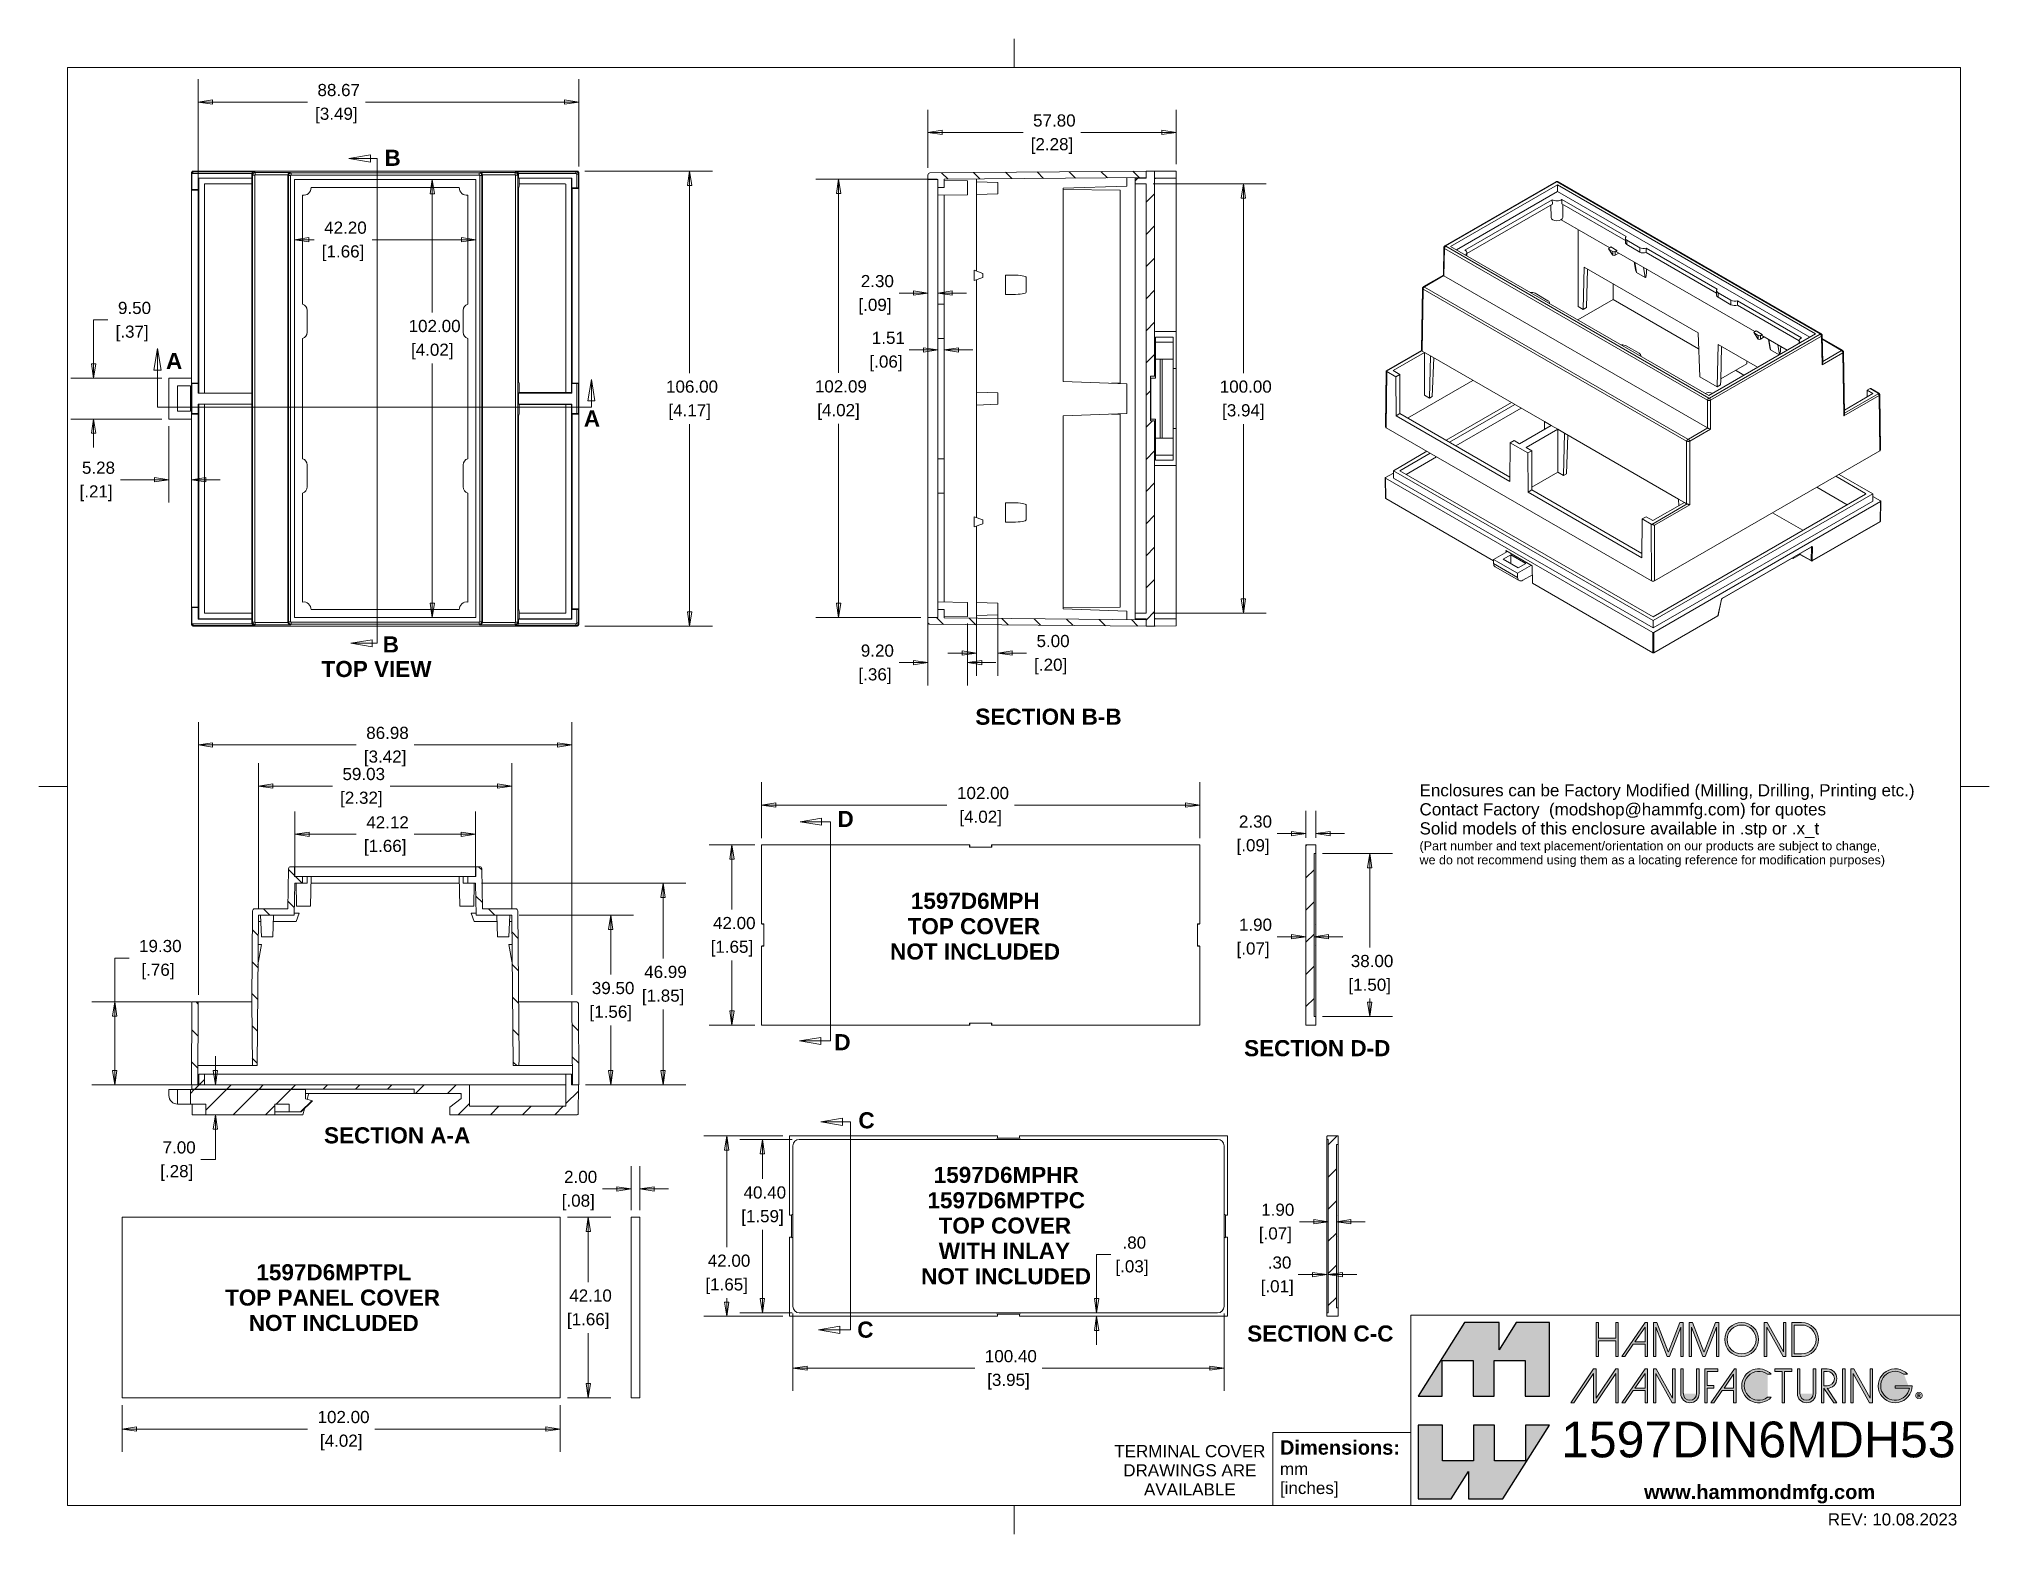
# Model space of a CAD drawing. Header units: millimetres. Extents: x 6 to 460, y 6 to 354.
import ezdxf
from ezdxf.enums import TextEntityAlignment as Align

# ---------------------------------------------------------------- set-up
doc = ezdxf.new("R2010")
doc.units = ezdxf.units.MM
doc.header["$LTSCALE"] = 1.666667
doc.layers.get('0').update_dxf_attribs({"lineweight": 25})
for name, color, linetype, lineweight in [('Dimension (ANSI)', 7, 'Continuous', 9), ('Hatch (ANSI)', 7, 'Continuous', 9), ('Section Line (ANSI)', 7, 'Continuous', 9), ('Sketch Geometry (ANSI)', 7, 'Continuous', 9), ('Symbol (ANSI)', 7, 'Continuous', 9), ('Visible (ANSI)', 7, 'Continuous', 9), ('Visible Narrow (ANSI)', 7, 'Continuous', 9)]:
    doc.layers.add(name, color=color, linetype=linetype, lineweight=lineweight)
doc.styles.add('Label Text (ANSI)', font='arialbd.ttf')
doc.styles.add('Note Text (ANSI)', font='arial.ttf')
doc.styles.add('Text Style20', font='arial.ttf')
doc.dimstyles.new('Default - mm_inch (ANSI)', dxfattribs={"dimscale": 1.666667, "dimtxt": 1.7, "dimasz": 2, "dimexe": 3.175, "dimexo": 1, "dimgap": 0.8, "dimtad": 0, "dimtih": 1, "dimtoh": 1, "dimrnd": 1e-08, "dimzin": 4, "dimdsep": 46, "dimtxsty": 'Note Text (ANSI)', "dimblk": 'Filled-1', "dimcen": 0.09, "dimdle": 10, "dimclrd": 256, "dimclre": 256, "dimclrt": 256, "dimadec": 1, "dimazin": 0, "dimtfac": 1.176471, "dimtofl": 0, "dimtmove": 0, "dimatfit": 3, "dimfxl": 1, "dimtolj": 1, "dimtzin": 0, "dimlwd": -1, "dimlwe": -1, "dimarcsym": 0})
pattern_1 = [(135.0002, (0, 0), (-3.74176, -3.74179), [])]
pattern_2 = [(45, (0, 0), (-3.741773, 3.741773), [])]

msp = doc.modelspace()

# ---------------------------------------------------------------- texts
at = {"layer": 'Symbol (ANSI)', "char_height": 3.75, "attachment_point": 7, "style": 'Label Text (ANSI)'}
for s, insert in [('TOP VIEW', (71.616, 205.354)), ('SECTION B-B', (223.839, 194.248)), ('1597D6MPH', (208.811, 151.355)), ('TOP COVER', (208.06, 145.456)), ('NOT INCLUDED', (203.985, 139.555)), ('SECTION D-D', (286.408, 117.054)), ('SECTION A-A', (72.199, 96.755)), ('1597D6MPHR', (214.141, 87.537)), ('1597D6MPTPC', (212.685, 81.636)), ('TOP COVER', (215.282, 75.737)), ('WITH INLAY', (215.323, 69.899)), ('1597D6MPTPL', (56.446, 64.867)), ('NOT INCLUDED', (211.207, 63.934)), ('TOP PANEL COVER', (49.144, 58.968)), ('NOT INCLUDED', (54.677, 53.067)), ('SECTION C-C', (287.128, 50.6))]:
    msp.add_mtext(s, dxfattribs=dict(at, insert=insert))
at = {"layer": 'Symbol (ANSI)', "color": 5, "true_color": 0x0000ff, "insert": (327.253, 170.812), "char_height": 2.833333, "width": 123.83976, "attachment_point": 4, "line_spacing_factor": 0.834474, "style": 'Note Text (ANSI)'}
msp.add_mtext('\\pxsm0.94;\\fArial|b0|i0;{\\H2.8333;Enclosures can be Factory Modified (Milling, Drilling, Printing etc.)\\P}\\fArial|b0|i0;{\\H2.8333;Contact Factory  (modshop@hammfg.com) for quotes\\P}\\fArial|b0|i0;{\\H2.8333;Solid models of this enclosure available in .stp or .x_t}\\fArial|b0|i0;{\\H3.1667;\\P}\\fArial|b0|i0;{\\H2.0833;(Part number and text placement/orientation on our products are subject to change,\\P}\\fArial|b0|i0;{\\H2.0833;we do not recommend using them as a locating reference for modification purposes)}\\fCalibri|b0|i0;{\\H2.0833;\\P}', dxfattribs=at)
at = {"layer": 'Symbol (ANSI)', "insert": (273.77, 20.679), "char_height": 2.83333, "width": 35.1964, "attachment_point": 5, "line_spacing_factor": 0.944221, "style": 'Note Text (ANSI)'}
msp.add_mtext('\\fArial|b0|i0;TERMINAL COVER\\P\\fArial|b0|i0;DRAWINGS ARE\\P\\fArial|b0|i0;AVAILABLE', dxfattribs=at)

# ---------------------------------------------------------------- blocks, each defined once
blk = doc.blocks.new('Title Blocks HAMMOND')
at = {"layer": 'Sketch Geometry (ANSI)'}
for p, q in [((270, 36.2), (193.21, 36.2)), ((193.21, 36.2), (193.21, 9.64)), ((270, 9.64), (270, 36.2)), ((173.94, 9.64), (173.94, 19.84)), ((173.94, 19.84), (193.21, 19.84)), ((193.21, 19.84), (193.21, 9.64)), ((193.21, 9.64), (173.94, 9.64)), ((193.21, 9.64), (270, 9.64))]:
    blk.add_line(p, q, dxfattribs=at)
at = {"layer": 'Symbol (ANSI)', "insert": (174.95, 14.72), "char_height": 1.7, "width": 30.7233, "attachment_point": 4, "line_spacing_factor": 0.845197, "style": 'Note Text (ANSI)'}
blk.add_mtext('\\pxsm0.94;\\fArial|b1|i0;{\\H2.0000;Dimensions:}\\fArial|b0|i0;{\\H1.7000;\\Pmm\\P[inches]}', dxfattribs=at)
at = {"layer": 'Symbol (ANSI)', "insert": (225.81, 11.22), "char_height": 2, "width": 32.2927, "attachment_point": 4, "style": 'Note Text (ANSI)'}
blk.add_mtext('\\fArial|b1|i0;{\\H2.0000;www.hammondmfg.com}', dxfattribs=at)
at = {"layer": 'Symbol (ANSI)', "style": 'Text Style20'}
blk.add_attdef('<TITLE>_001', text='', height=5, dxfattribs=at).set_placement((215.95, 16.38), align=Align.MIDDLE_CENTER)
at = {"layer": 'Symbol (ANSI)', "style": 'Note Text (ANSI)'}
blk.add_attdef('REV:Date_<DD.MM.YYYY>_001', text='', height=1.7, dxfattribs=at).set_placement((254.87, 6.85), align=Align.MIDDLE_RIGHT)
blk = doc.blocks.new('Borders Hammond Border')
at = {"layer": 'Sketch Geometry (ANSI)'}
for p, q in [((139.7, 208.4), (139.7, 212.4)), ((7.5, 208.4), (7.5, 7.5)), ((271.9, 208.4), (7.5, 208.4)), ((271.9, 7.5), (271.9, 208.4)), ((7.5, 107.95), (3.5, 107.95)), ((271.9, 107.95), (275.9, 107.95)), ((7.5, 7.5), (271.9, 7.5)), ((139.7, 7.5), (139.7, 3.5))]:
    blk.add_line(p, q, dxfattribs=at)
blk = doc.blocks.new('Logo lines')
at = {"layer": 'Hatch (ANSI)', "true_color": 0xc40000}
for points in [[(-31.15, 2.04), (-31.15, 6.99), (-26.81, 6.99), (-26.81, 2.04), (-23.9, 2.04), (-23.9, 6.99), (-19.56, 6.99), (-19.56, 2.04), (-16.17, 2.04), (-16.17, 12.31), (-20.8, 12.31), (-23.19, 8.5), (-23.19, 12.31), (-28.01, 12.31), (-34.5, 2.04)], [(-34.5, -12.31), (-34.5, -2.04), (-31.11, -2.04), (-31.11, -6.99), (-26.77, -6.99), (-26.77, -2.04), (-23.85, -2.04), (-23.85, -6.99), (-19.52, -6.99), (-19.52, -2.04), (-16.17, -2.04), (-22.66, -12.31), (-27.48, -12.31), (-27.48, -8.5), (-29.87, -12.31)]]:
    blk.add_hatch(color=12, dxfattribs=at).paths.add_polyline_path(points)
at = {"layer": 'Hatch (ANSI)'}
for points in [[(-6.55, 12.31), (-6.9, 12.31), (-6.9, 10.12), (-9.3, 10.12), (-9.3, 12.31), (-9.65, 12.31), (-9.65, 7.58), (-9.3, 7.58), (-9.3, 9.77), (-6.9, 9.77), (-6.9, 7.58), (-6.55, 7.58)], [(2.19, 7.58), (2.54, 7.58), (2.54, 12.31), (2.05, 12.31), (0.49, 8.21), (0.41, 8.21), (-1.16, 12.31), (-1.64, 12.31), (-1.64, 7.58), (-1.29, 7.58), (-1.29, 11.68), (0.27, 7.58), (0.62, 7.58), (2.19, 11.68)], [(7.17, 7.58), (7.17, 11.68), (5.6, 7.58), (5.25, 7.58), (3.69, 11.68), (3.69, 7.58), (3.34, 7.58), (3.34, 12.31), (3.82, 12.31), (5.39, 8.21), (5.47, 8.21), (7.03, 12.31), (7.52, 12.31), (7.52, 7.58)], [(16.88, 12.31), (16.88, 7.58), (16.48, 7.58), (14.2, 11.68), (14.2, 7.58), (13.85, 7.58), (13.85, 12.31), (14.25, 12.31), (16.53, 8.21), (16.53, 12.31)], [(-6.55, 1.11), (-6.55, 5.84), (-6.9, 5.84), (-9.65, 1.74), (-9.65, 5.84), (-10, 5.84), (-13.17, 1.11), (-12.75, 1.11), (-10, 5.21), (-10, 1.11), (-9.65, 1.11), (-6.9, 5.21), (-6.9, 1.11)], [(1.39, 1.11), (1.39, 5.84), (1.04, 5.84), (1.04, 1.74), (-1.24, 5.84), (-1.64, 5.84), (-1.64, 1.11), (-1.29, 1.11), (-1.29, 5.21), (0.99, 1.11)], [(5.54, 5.84), (5.54, 1.11), (5.89, 1.11), (5.89, 3.16), (6.82, 3.16), (6.82, 3.51), (5.89, 3.51), (5.89, 5.49), (7.37, 5.49), (7.37, 5.84)], [(16.33, 1.11), (16.68, 1.11), (16.68, 5.49), (17.68, 5.49), (17.68, 5.84), (15.32, 5.84), (15.32, 5.49), (16.33, 5.49)], [(24.79, 1.11), (25.14, 1.11), (25.14, 5.84), (24.79, 5.84)], [(28.62, 1.74), (28.62, 5.84), (28.97, 5.84), (28.97, 1.11), (28.56, 1.11), (26.29, 5.21), (26.29, 1.11), (25.94, 1.11), (25.94, 5.84), (26.34, 5.84)]]:
    blk.add_hatch(color=256, dxfattribs=at).paths.add_polyline_path(points)
h = blk.add_hatch(color=256, dxfattribs=at)
h.paths.add_polyline_path([(-2.79, 9.63), (-4.21, 9.63), (-2.79, 11.68)], flags=0)
h.paths.add_polyline_path([(-2.78, 12.31), (-2.44, 12.31), (-2.44, 7.58), (-2.79, 7.58), (-2.79, 9.28), (-4.45, 9.28), (-5.63, 7.58), (-6.05, 7.58)])
h = blk.add_hatch(color=256, dxfattribs=at)
edge = h.paths.add_edge_path(flags=0)
edge.add_arc((10.69, 9.95), 2.02, 0, 360)
edge = h.paths.add_edge_path()
edge.add_arc((10.69, 9.95), 2.37, 0, 360)
h = blk.add_hatch(color=256, dxfattribs=at)
edge = h.paths.add_edge_path(flags=0)
edge.add_arc((19.07, 9.95), 2.02, 270, 450)
edge.add_line((19.07, 11.96), (18.03, 11.96))
edge.add_line((18.03, 11.96), (18.03, 7.93))
edge.add_line((18.03, 7.93), (19.07, 7.93))
edge = h.paths.add_edge_path()
edge.add_line((17.68, 7.58), (19.07, 7.58))
edge.add_arc((19.07, 9.95), 2.37, 270, 450)
edge.add_line((19.07, 12.31), (17.68, 12.31))
edge.add_line((17.68, 12.31), (17.68, 7.58))
h = blk.add_hatch(color=256, dxfattribs=at)
edge = h.paths.add_edge_path(flags=0)
edge.add_line((19.07, 11.96), (18.03, 11.96))
edge.add_line((18.03, 11.96), (18.03, 7.93))
edge.add_line((18.03, 7.93), (19.07, 7.93))
edge.add_arc((19.07, 9.95), 2.02, 270, 450)
edge = h.paths.add_edge_path()
edge.add_line((17.68, 7.58), (19.07, 7.58))
edge.add_arc((19.07, 9.95), 2.37, 270, 450)
edge.add_line((19.07, 12.31), (17.68, 12.31))
edge.add_line((17.68, 12.31), (17.68, 7.58))
h = blk.add_hatch(color=256, dxfattribs=at)
h.paths.add_polyline_path([(-2.79, 5.21), (-4.21, 3.16), (-2.79, 3.16)], flags=0)
h.paths.add_polyline_path([(-6.05, 1.11), (-5.63, 1.11), (-4.45, 2.81), (-2.79, 2.81), (-2.79, 1.11), (-2.44, 1.11), (-2.44, 5.84), (-2.78, 5.84)])
h = blk.add_hatch(color=256, dxfattribs=at)
edge = h.paths.add_edge_path()
edge.add_line((4.74, 2.38), (4.74, 5.84))
edge.add_line((4.74, 5.84), (4.39, 5.84))
edge.add_line((4.39, 5.84), (4.39, 2.38))
edge.add_arc((3.47, 2.38), 0.926, 180, 360, ccw=False)
edge.add_line((2.54, 2.38), (2.54, 5.84))
edge.add_line((2.54, 5.84), (2.19, 5.84))
edge.add_line((2.19, 5.84), (2.19, 2.38))
edge.add_arc((3.47, 2.38), 1.28, 180, 360)
h = blk.add_hatch(color=256, dxfattribs=at)
h.paths.add_polyline_path([(8.23, 3.16), (9.56, 3.16), (9.56, 5.08)], flags=0)
h.paths.add_polyline_path([(9.91, 1.11), (9.91, 5.84), (9.67, 5.84), (6.39, 1.11), (6.82, 1.11), (7.99, 2.81), (9.56, 2.81), (9.56, 1.11)])
h = blk.add_hatch(color=256, dxfattribs=at)
edge = h.paths.add_edge_path()
edge.add_line((14.82, 1.88), (14.3, 1.88))
edge.add_arc((13.08, 3.48), 2.02, 52.5014, 307.4986, ccw=False)
edge.add_line((14.3, 5.08), (14.82, 5.08))
edge.add_arc((13.08, 3.48), 2.37, 42.5351, 317.4649)
h = blk.add_hatch(color=256, dxfattribs=at)
edge = h.paths.add_edge_path()
edge.add_line((18.48, 5.84), (18.83, 5.84))
edge.add_line((18.83, 5.84), (18.83, 2.38))
edge.add_arc((19.76, 2.38), 0.926, 180, 360)
edge.add_line((20.68, 2.38), (20.68, 5.84))
edge.add_line((20.68, 5.84), (21.03, 5.84))
edge.add_line((21.03, 5.84), (21.03, 2.38))
edge.add_arc((19.76, 2.38), 1.28, 180, 360, ccw=False)
edge.add_line((18.48, 2.38), (18.48, 5.84))
h = blk.add_hatch(color=256, dxfattribs=at)
edge = h.paths.add_edge_path(flags=0)
edge.add_line((22.63, 5.49), (22.18, 5.49))
edge.add_line((22.18, 5.49), (22.18, 3.48))
edge.add_line((22.18, 3.48), (22.63, 3.48))
edge.add_arc((22.63, 4.48), 1.01, 270, 450)
edge = h.paths.add_edge_path()
edge.add_line((23.99, 1.11), (22.63, 3.13))
edge.add_arc((22.63, 4.48), 1.36, 270, 450)
edge.add_line((22.63, 5.84), (21.83, 5.84))
edge.add_line((21.83, 5.84), (21.83, 1.11))
edge.add_line((21.83, 1.11), (22.18, 1.11))
edge.add_line((22.18, 1.11), (22.18, 3.16))
edge.add_line((22.18, 3.16), (23.56, 1.11))
edge.add_line((23.56, 1.11), (23.99, 1.11))
h = blk.add_hatch(color=256, dxfattribs=at)
edge = h.paths.add_edge_path()
edge.add_line((34.5, 3.48), (32.13, 3.48))
edge.add_line((32.13, 3.48), (32.13, 3.13))
edge.add_line((32.13, 3.13), (34.12, 3.13))
edge.add_arc((32.13, 3.48), 2.02, 52.5014, 350.0058, ccw=False)
edge.add_line((33.36, 5.08), (33.88, 5.08))
edge.add_arc((32.13, 3.48), 2.37, 42.5351, 360)
at = {"color": 12, "linetype": 'Continuous', "true_color": 0xc40000}
for p, q in [((-28.01, 12.31), (-34.5, 2.04)), ((-23.19, 12.31), (-28.01, 12.31)), ((-20.8, 12.31), (-23.19, 8.5)), ((-23.19, 8.5), (-23.19, 12.31)), ((-16.17, 12.31), (-20.8, 12.31)), ((-16.17, 2.04), (-16.17, 12.31)), ((-31.15, 2.04), (-31.15, 6.99)), ((-31.15, 6.99), (-26.81, 6.99)), ((-26.81, 6.99), (-26.81, 2.04)), ((-23.9, 2.04), (-23.9, 6.99)), ((-23.9, 6.99), (-19.56, 6.99)), ((-19.56, 6.99), (-19.56, 2.04)), ((-34.5, 2.04), (-31.15, 2.04)), ((-26.81, 2.04), (-23.9, 2.04)), ((-19.56, 2.04), (-16.17, 2.04)), ((-34.5, -2.04), (-34.5, -12.31)), ((-31.11, -2.04), (-34.5, -2.04)), ((-31.11, -6.99), (-31.11, -2.04)), ((-26.77, -2.04), (-26.77, -6.99)), ((-23.85, -2.04), (-26.77, -2.04)), ((-23.85, -6.99), (-23.85, -2.04)), ((-22.66, -12.31), (-16.17, -2.04)), ((-19.52, -2.04), (-19.52, -6.99)), ((-16.17, -2.04), (-19.52, -2.04)), ((-26.77, -6.99), (-31.11, -6.99)), ((-19.52, -6.99), (-23.85, -6.99)), ((-29.87, -12.31), (-27.48, -8.5)), ((-27.48, -8.5), (-27.48, -12.31)), ((-34.5, -12.31), (-29.87, -12.31)), ((-27.48, -12.31), (-22.66, -12.31))]:
    blk.add_line(p, q, dxfattribs=at)
at = {"linetype": 'Continuous', "lineweight": 9}
for p, q in [((-9.3, 12.31), (-9.65, 12.31)), ((-9.65, 12.31), (-9.65, 7.58)), ((-9.3, 10.12), (-9.3, 12.31)), ((-6.55, 12.31), (-6.9, 12.31)), ((-6.9, 12.31), (-6.9, 10.12)), ((-6.55, 7.58), (-6.55, 12.31)), ((-6.05, 7.58), (-2.78, 12.31)), ((-2.79, 11.68), (-4.21, 9.63)), ((-2.79, 9.63), (-2.79, 11.68)), ((-2.78, 12.31), (-2.44, 12.31)), ((-2.44, 12.31), (-2.44, 7.58)), ((-1.16, 12.31), (-1.64, 12.31)), ((-1.64, 12.31), (-1.64, 7.58)), ((-1.29, 7.58), (-1.29, 11.68)), ((-1.29, 11.68), (0.27, 7.58)), ((0.41, 8.21), (-1.16, 12.31)), ((2.05, 12.31), (0.49, 8.21)), ((0.62, 7.58), (2.19, 11.68)), ((2.54, 12.31), (2.05, 12.31)), ((2.19, 11.68), (2.19, 7.58)), ((2.54, 7.58), (2.54, 12.31)), ((3.34, 12.31), (3.34, 7.58)), ((3.82, 12.31), (3.34, 12.31)), ((3.69, 7.58), (3.69, 11.68)), ((3.69, 11.68), (5.25, 7.58)), ((5.39, 8.21), (3.82, 12.31)), ((7.03, 12.31), (5.47, 8.21)), ((5.6, 7.58), (7.17, 11.68)), ((7.52, 12.31), (7.03, 12.31)), ((7.17, 11.68), (7.17, 7.58)), ((7.52, 7.58), (7.52, 12.31)), ((13.85, 12.31), (13.85, 7.58)), ((14.25, 12.31), (13.85, 12.31)), ((14.2, 7.58), (14.2, 11.68)), ((14.2, 11.68), (16.48, 7.58)), ((16.53, 8.21), (14.25, 12.31)), ((16.53, 12.31), (16.53, 8.21)), ((16.88, 12.31), (16.53, 12.31)), ((16.88, 7.58), (16.88, 12.31)), ((17.68, 7.58), (17.68, 12.31)), ((17.68, 12.31), (19.07, 12.31)), ((18.03, 11.96), (18.03, 7.93)), ((19.07, 11.96), (18.03, 11.96)), ((-6.9, 10.12), (-9.3, 10.12)), ((-9.3, 7.58), (-9.3, 9.77)), ((-9.3, 9.77), (-6.9, 9.77)), ((-6.9, 9.77), (-6.9, 7.58)), ((-4.45, 9.28), (-5.63, 7.58)), ((-2.79, 9.28), (-4.45, 9.28)), ((-4.21, 9.63), (-2.79, 9.63)), ((-2.79, 7.58), (-2.79, 9.28)), ((0.49, 8.21), (0.41, 8.21)), ((5.47, 8.21), (5.39, 8.21)), ((-10, 5.84), (-13.17, 1.11)), ((-9.65, 5.84), (-10, 5.84)), ((-9.65, 7.58), (-9.3, 7.58)), ((-6.9, 5.84), (-9.65, 1.74)), ((-9.65, 1.74), (-9.65, 5.84)), ((-6.9, 7.58), (-6.55, 7.58)), ((-6.55, 5.84), (-6.9, 5.84)), ((-6.55, 1.11), (-6.55, 5.84)), ((-5.63, 7.58), (-6.05, 7.58)), ((-6.05, 1.11), (-2.78, 5.84)), ((-2.44, 7.58), (-2.79, 7.58)), ((-2.78, 5.84), (-2.44, 5.84)), ((-2.44, 5.84), (-2.44, 1.11)), ((-1.64, 7.58), (-1.29, 7.58)), ((-1.24, 5.84), (-1.64, 5.84)), ((-1.64, 5.84), (-1.64, 1.11)), ((1.04, 1.74), (-1.24, 5.84)), ((0.27, 7.58), (0.62, 7.58)), ((1.39, 5.84), (1.04, 5.84)), ((1.04, 5.84), (1.04, 1.74)), ((1.39, 1.11), (1.39, 5.84)), ((2.19, 7.58), (2.54, 7.58)), ((2.19, 2.38), (2.19, 5.84)), ((2.19, 5.84), (2.54, 5.84)), ((2.54, 5.84), (2.54, 2.38)), ((3.34, 7.58), (3.69, 7.58)), ((4.39, 2.38), (4.39, 5.84)), ((4.39, 5.84), (4.74, 5.84)), ((4.74, 5.84), (4.74, 2.38)), ((5.25, 7.58), (5.6, 7.58)), ((7.37, 5.84), (5.54, 5.84)), ((5.54, 5.84), (5.54, 1.11)), ((5.89, 3.51), (5.89, 5.49)), ((5.89, 5.49), (7.37, 5.49)), ((6.39, 1.11), (9.67, 5.84)), ((7.17, 7.58), (7.52, 7.58)), ((7.37, 5.49), (7.37, 5.84)), ((9.67, 5.84), (9.91, 5.84)), ((9.91, 5.84), (9.91, 1.11)), ((13.85, 7.58), (14.2, 7.58)), ((15.32, 5.49), (15.32, 5.84)), ((15.32, 5.84), (17.68, 5.84)), ((16.33, 5.49), (15.32, 5.49)), ((16.33, 1.11), (16.33, 5.49)), ((16.48, 7.58), (16.88, 7.58)), ((17.68, 5.49), (16.68, 5.49)), ((16.68, 5.49), (16.68, 1.11)), ((17.68, 7.58), (19.07, 7.58)), ((17.68, 5.84), (17.68, 5.49)), ((18.03, 7.93), (19.07, 7.93)), ((18.48, 2.38), (18.48, 5.84)), ((18.48, 5.84), (18.83, 5.84)), ((18.83, 5.84), (18.83, 2.38)), ((20.68, 2.38), (20.68, 5.84)), ((20.68, 5.84), (21.03, 5.84)), ((21.03, 5.84), (21.03, 2.38)), ((21.83, 1.11), (21.83, 5.84)), ((21.83, 5.84), (22.63, 5.84)), ((21.83, 5.84), (21.83, 1.11)), ((22.18, 5.49), (22.18, 3.48)), ((24.79, 5.84), (24.79, 1.11)), ((25.14, 5.84), (24.79, 5.84)), ((25.14, 1.11), (25.14, 5.84)), ((26.34, 5.84), (25.94, 5.84)), ((25.94, 5.84), (25.94, 1.11)), ((28.62, 1.74), (26.34, 5.84)), ((28.97, 5.84), (28.62, 5.84)), ((28.62, 5.84), (28.62, 1.74)), ((28.97, 1.11), (28.97, 5.84)), ((-12.75, 1.11), (-10, 5.21)), ((-10, 5.21), (-10, 1.11)), ((-9.65, 1.11), (-6.9, 5.21)), ((-6.9, 5.21), (-6.9, 1.11)), ((-4.45, 2.81), (-5.63, 1.11)), ((-2.79, 2.81), (-4.45, 2.81)), ((-2.79, 5.21), (-4.21, 3.16)), ((-4.21, 3.16), (-2.79, 3.16)), ((-2.79, 3.16), (-2.79, 5.21)), ((-2.79, 1.11), (-2.79, 2.81)), ((-1.29, 1.11), (-1.29, 5.21)), ((-1.29, 5.21), (0.99, 1.11)), ((6.82, 3.51), (5.89, 3.51)), ((5.89, 1.11), (5.89, 3.16)), ((5.89, 3.16), (6.82, 3.16)), ((6.82, 3.16), (6.82, 3.51)), ((7.99, 2.81), (6.82, 1.11)), ((9.56, 2.81), (7.99, 2.81)), ((9.56, 5.08), (8.23, 3.16)), ((8.23, 3.16), (9.56, 3.16)), ((9.56, 3.16), (9.56, 5.08)), ((9.56, 1.11), (9.56, 2.81)), ((14.3, 5.08), (14.82, 5.08)), ((22.18, 1.11), (22.18, 3.16)), ((22.18, 3.16), (23.56, 1.11)), ((23.99, 1.11), (22.63, 3.13)), ((26.29, 1.11), (26.29, 5.21)), ((26.29, 5.21), (28.56, 1.11)), ((34.5, 3.48), (32.13, 3.48)), ((32.13, 3.48), (32.13, 3.13)), ((32.13, 3.13), (34.12, 3.13)), ((33.36, 5.08), (33.88, 5.08)), ((-13.17, 1.11), (-12.75, 1.11)), ((-10, 1.11), (-9.65, 1.11)), ((-6.9, 1.11), (-6.55, 1.11)), ((-5.63, 1.11), (-6.05, 1.11)), ((-2.44, 1.11), (-2.79, 1.11)), ((-1.64, 1.11), (-1.29, 1.11)), ((0.99, 1.11), (1.39, 1.11)), ((5.54, 1.11), (5.89, 1.11)), ((6.82, 1.11), (6.39, 1.11)), ((9.91, 1.11), (9.56, 1.11)), ((14.82, 1.88), (14.3, 1.88)), ((16.68, 1.11), (16.33, 1.11)), ((21.83, 1.11), (22.18, 1.11)), ((23.56, 1.11), (23.99, 1.11)), ((24.79, 1.11), (25.14, 1.11)), ((25.94, 1.11), (26.29, 1.11)), ((28.56, 1.11), (28.97, 1.11))]:
    blk.add_line(p, q, dxfattribs=at)
for radius in [2.37, 2.02]:
    blk.add_circle((10.69, 9.95), radius, dxfattribs=at)
for centre, radius, start, end in [((19.07, 9.95), 2.37, 270, 90), ((19.07, 9.95), 2.02, 270, 90), ((13.08, 3.48), 2.37, 42.5351, 317.4649), ((13.08, 3.48), 2.02, 52.5014, 307.4986), ((22.63, 4.48), 1.36, 270, 90), ((22.63, 4.48), 1.01, 270, 90), ((32.13, 3.48), 2.37, 42.5351, 0), ((32.13, 3.48), 2.02, 52.5014, 350.0058), ((3.47, 2.38), 1.28, 180, 0), ((3.47, 2.38), 0.926, 180, 0), ((19.76, 2.38), 1.28, 180, 0), ((19.76, 2.38), 0.926, 180, 0)]:
    blk.add_arc(centre, radius, start, end, dxfattribs=at)
at = {"layer": 'Sketch Geometry (ANSI)', "linetype": 'Continuous', "lineweight": 9}
for p, q in [((17.68, 12.31), (17.68, 7.58)), ((19.07, 12.31), (17.68, 12.31)), ((19.07, 11.96), (18.03, 11.96)), ((18.03, 11.96), (18.03, 7.93)), ((19.07, 7.58), (17.68, 7.58)), ((19.07, 7.93), (18.03, 7.93)), ((22.63, 5.49), (22.18, 5.49)), ((22.18, 3.48), (22.63, 3.48))]:
    blk.add_line(p, q, dxfattribs=at)
for radius in [2.37, 2.02]:
    blk.add_arc((19.07, 9.95), radius, 270, 90, dxfattribs=at)
at = {"layer": 'Symbol (ANSI)', "insert": (35.67, 1.46), "char_height": 2, "attachment_point": 5, "line_spacing_factor": 3, "style": 'Note Text (ANSI)'}
blk.add_mtext('\\fCalibri|b1|i0;{\\H2.0000;®}\\fCalibri|b1|i0;{\\H21.6500;\\P}', dxfattribs=at)
blk = doc.blocks.new('2dTransSection0')
at = {"layer": 'Section Line (ANSI)', "linetype": 'Continuous'}
for p, q in [((20.06, 169.13), (19.56, 166.13)), ((20.06, 166.13), (20.06, 169.13)), ((20.56, 166.13), (20.06, 169.13)), ((19.56, 166.13), (20.56, 166.13)), ((20.06, 160.95), (20.06, 166.13)), ((80.66, 164.84), (80.16, 161.84)), ((80.66, 161.84), (80.66, 164.84)), ((81.16, 161.84), (80.66, 164.84)), ((20.06, 160.95), (80.66, 160.95)), ((20.06, 160.95), (29.14, 160.95)), ((71.59, 160.95), (80.66, 160.95)), ((80.16, 161.84), (81.16, 161.84)), ((80.66, 160.95), (80.66, 161.84))]:
    blk.add_line(p, q, dxfattribs=at)
at = {"layer": 'Section Line (ANSI)', "linetype": 'Continuous', "flags": 128}
for points in [[(20.56, 166.13), (20.06, 169.13), (19.56, 166.13), (20.56, 166.13)], [(81.16, 161.84), (80.66, 164.84), (80.16, 161.84), (81.16, 161.84)]]:
    blk.add_lwpolyline(points, dxfattribs=at)
at = {"layer": 'Section Line (ANSI)'}
for points in [[(20.56, 166.13), (20.06, 169.13), (19.56, 166.13), (20.56, 166.13)], [(81.16, 161.84), (80.66, 164.84), (80.16, 161.84), (81.16, 161.84)]]:
    blk.add_solid(points, dxfattribs=at)
at = {"layer": 'Section Line (ANSI)', "char_height": 2.25, "attachment_point": 7, "style": 'Label Text (ANSI)'}
for insert in [(21.24, 166.29), (79.61, 158.24)]:
    blk.add_mtext('A', dxfattribs=dict(at, insert=insert))
blk = doc.blocks.new('2dTransSection1')
at = {"layer": 'Section Line (ANSI)', "linetype": 'Continuous'}
for p, q in [((49.8, 196.21), (46.8, 195.71)), ((49.8, 195.21), (49.8, 196.21)), ((49.8, 195.71), (46.8, 195.71)), ((46.8, 195.71), (49.8, 195.21)), ((50.75, 195.71), (49.8, 195.71)), ((50.75, 195.71), (50.75, 127.96)), ((50.75, 195.71), (50.75, 188.64)), ((50.75, 135.03), (50.75, 127.96)), ((50.06, 128.46), (47.06, 127.96)), ((50.06, 127.46), (50.06, 128.46)), ((50.06, 127.96), (47.06, 127.96)), ((47.06, 127.96), (50.06, 127.46)), ((50.75, 127.96), (50.06, 127.96))]:
    blk.add_line(p, q, dxfattribs=at)
at = {"layer": 'Section Line (ANSI)', "linetype": 'Continuous', "flags": 128}
for points in [[(49.8, 196.21), (46.8, 195.71), (49.8, 195.21), (49.8, 196.21)], [(50.06, 128.46), (47.06, 127.96), (50.06, 127.46), (50.06, 128.46)]]:
    blk.add_lwpolyline(points, dxfattribs=at)
at = {"layer": 'Section Line (ANSI)'}
for points in [[(49.8, 196.21), (46.8, 195.71), (49.8, 195.21), (49.8, 196.21)], [(50.06, 128.46), (47.06, 127.96), (50.06, 127.46), (50.06, 128.46)]]:
    blk.add_solid(points, dxfattribs=at)
at = {"layer": 'Section Line (ANSI)', "char_height": 2.25, "attachment_point": 7, "style": 'Label Text (ANSI)'}
for insert in [(51.76, 194.67), (51.51, 126.68)]:
    blk.add_mtext('B', dxfattribs=dict(at, insert=insert))
blk = doc.blocks.new('Filled-1')
at = {"color": 0}
for p, q in [((0, 0), (-1, 0.15)), ((-1, 0.15), (-1, -0.15)), ((-1, 0), (0, 0)), ((-1, -0.15), (0, 0))]:
    blk.add_line(p, q, dxfattribs=at)
at = {"color": 0, "flags": 128}
blk.add_lwpolyline([(-1, -0.15), (0, 0), (-1, 0.15), (-1, -0.15)], dxfattribs=at)
at = {"color": 0}
blk.add_solid([(-1, -0.15), (0, 0), (-1, 0.15), (-1, -0.15)], dxfattribs=at)
blk = doc.blocks.new('*D14')
at = {"layer": 'Defpoints', "color": 0, "transparency": 16777216}
for p in [(276.07, 175.6), (174.07, 166.22), (276.07, 166.22)]:
    blk.add_point(p, dxfattribs=at)
at = {"layer": 'Dimension (ANSI)', "transparency": 16777216}
for p, q in [((174.07, 167.89), (174.07, 180.9)), ((276.07, 167.89), (276.07, 180.9)), ((177.41, 175.6), (217.23, 175.6)), ((272.74, 175.6), (232.92, 175.6))]:
    blk.add_line(p, q, dxfattribs=at)
at = {"layer": 'Dimension (ANSI)', "transparency": 16777216, "xscale": 3.333333333333333, "yscale": 3.333333333333333, "zscale": 3.333333333333333, "rotation": 180}
blk.add_blockref('Filled-1', (174.07, 175.6), dxfattribs=at)
at = {"layer": 'Dimension (ANSI)', "transparency": 16777216, "xscale": 3.333333333333333, "yscale": 3.333333333333333, "zscale": 3.333333333333333}
blk.add_blockref('Filled-1', (276.07, 175.6), dxfattribs=at)
at = {"layer": 'Dimension (ANSI)', "transparency": 16777216, "attachment_point": 5, "style": 'Note Text (ANSI)'}
for s, insert, char_height in [('\\A1; 102.00', (225.07, 178.38), 2.8333), ('\\A1;[4.02]', (225.07, 172.45), 2.833)]:
    blk.add_mtext(s, dxfattribs=dict(at, insert=insert, char_height=char_height))
blk = doc.blocks.new('*D15')
at = {"layer": 'Defpoints', "color": 0, "transparency": 16777216}
for p in [(167.16, 166.32), (174.17, 166.32), (174.17, 124.32)]:
    blk.add_point(p, dxfattribs=at)
at = {"layer": 'Dimension (ANSI)', "transparency": 16777216}
for p, q in [((172.51, 166.32), (161.87, 166.32)), ((167.16, 162.99), (167.16, 151.25)), ((167.16, 127.66), (167.16, 139.39)), ((172.51, 124.32), (161.87, 124.32))]:
    blk.add_line(p, q, dxfattribs=at)
at = {"layer": 'Dimension (ANSI)', "transparency": 16777216, "xscale": 3.333333333333333, "yscale": 3.333333333333333, "zscale": 3.333333333333333}
for p, rotation in [((167.16, 166.32), 90), ((167.16, 124.32), 270)]:
    blk.add_blockref('Filled-1', p, dxfattribs=dict(at, rotation=rotation))
at = {"layer": 'Dimension (ANSI)', "transparency": 16777216, "char_height": 2.833, "attachment_point": 5, "style": 'Note Text (ANSI)'}
for s, insert in [('\\A1; 42.00', (167.16, 148.1)), ('\\A1;[1.65]', (167.16, 142.17))]:
    blk.add_mtext(s, dxfattribs=dict(at, insert=insert))
blk = doc.blocks.new('*D16')
at = {"layer": 'Defpoints', "color": 0, "transparency": 16777216}
for p in [(182.85, 97.73), (174.27, 57.33), (182.85, 57.33)]:
    blk.add_point(p, dxfattribs=at)
at = {"layer": 'Dimension (ANSI)', "transparency": 16777216}
for p, q in [((181.18, 97.73), (168.98, 97.73)), ((174.27, 94.4), (174.27, 88.51)), ((174.27, 60.67), (174.27, 76.65)), ((181.18, 57.33), (168.98, 57.33))]:
    blk.add_line(p, q, dxfattribs=at)
at = {"layer": 'Dimension (ANSI)', "transparency": 16777216, "xscale": 3.333333333333333, "yscale": 3.333333333333333, "zscale": 3.333333333333333}
for p, rotation in [((174.27, 97.73), 90), ((174.27, 57.33), 270)]:
    blk.add_blockref('Filled-1', p, dxfattribs=dict(at, rotation=rotation))
at = {"layer": 'Dimension (ANSI)', "transparency": 16777216, "char_height": 2.833, "attachment_point": 5, "style": 'Note Text (ANSI)'}
for s, insert in [('\\A1; 40.40', (174.27, 85.36)), ('\\A1;[1.59]', (174.27, 79.43))]:
    blk.add_mtext(s, dxfattribs=dict(at, insert=insert))
blk = doc.blocks.new('*D17')
at = {"layer": 'Defpoints', "color": 0, "transparency": 16777216}
for p in [(180.65, 98.53), (165.94, 56.53), (180.65, 56.53)]:
    blk.add_point(p, dxfattribs=at)
at = {"layer": 'Dimension (ANSI)', "transparency": 16777216}
for p, q in [((178.98, 98.53), (160.65, 98.53)), ((165.94, 95.2), (165.94, 72.62)), ((165.94, 59.87), (165.94, 60.76)), ((178.98, 56.53), (160.65, 56.53))]:
    blk.add_line(p, q, dxfattribs=at)
at = {"layer": 'Dimension (ANSI)', "transparency": 16777216, "xscale": 3.333333333333333, "yscale": 3.333333333333333, "zscale": 3.333333333333333}
for p, rotation in [((165.94, 98.53), 90), ((165.94, 56.53), 270)]:
    blk.add_blockref('Filled-1', p, dxfattribs=dict(at, rotation=rotation))
at = {"layer": 'Dimension (ANSI)', "transparency": 16777216, "char_height": 2.833, "attachment_point": 5, "style": 'Note Text (ANSI)'}
for s, insert in [('\\A1; 42.00', (165.94, 69.47)), ('\\A1;[1.65]', (165.94, 63.54))]:
    blk.add_mtext(s, dxfattribs=dict(at, insert=insert))
blk = doc.blocks.new('*D18')
at = {"layer": 'Defpoints', "color": 0, "transparency": 16777216}
for p in [(181.35, 58.83), (281.75, 58.83), (281.75, 44.46)]:
    blk.add_point(p, dxfattribs=at)
at = {"layer": 'Dimension (ANSI)', "transparency": 16777216}
for p, q in [((181.35, 57.17), (181.35, 39.16)), ((281.75, 57.17), (281.75, 39.16)), ((184.68, 44.46), (223.71, 44.46)), ((278.42, 44.46), (239.39, 44.46))]:
    blk.add_line(p, q, dxfattribs=at)
at = {"layer": 'Dimension (ANSI)', "transparency": 16777216, "xscale": 3.333333333333333, "yscale": 3.333333333333333, "zscale": 3.333333333333333, "rotation": 180}
blk.add_blockref('Filled-1', (181.35, 44.46), dxfattribs=at)
at = {"layer": 'Dimension (ANSI)', "transparency": 16777216, "xscale": 3.333333333333333, "yscale": 3.333333333333333, "zscale": 3.333333333333333}
blk.add_blockref('Filled-1', (281.75, 44.46), dxfattribs=at)
at = {"layer": 'Dimension (ANSI)', "transparency": 16777216, "attachment_point": 5, "style": 'Note Text (ANSI)'}
for s, insert, char_height in [('\\A1; 100.40', (231.55, 47.24), 2.8333), ('\\A1;[3.95]', (231.55, 41.31), 2.833)]:
    blk.add_mtext(s, dxfattribs=dict(at, insert=insert, char_height=char_height))
blk = doc.blocks.new('2dTransSection2')
at = {"layer": 'Section Line (ANSI)', "linetype": 'Continuous'}
for p, q in [((115.73, 61.6), (112.73, 61.1)), ((115.73, 61.1), (112.73, 61.1)), ((112.73, 61.1), (115.73, 60.6)), ((115.73, 60.6), (115.73, 61.6)), ((116.88, 61.1), (115.73, 61.1)), ((116.88, 61.1), (116.88, 32.02)), ((116.88, 61.1), (116.88, 56.81)), ((116.88, 36.31), (116.88, 32.02)), ((115.38, 32.52), (112.38, 32.02)), ((115.38, 32.02), (112.38, 32.02)), ((112.38, 32.02), (115.38, 31.52)), ((115.38, 31.52), (115.38, 32.52)), ((116.88, 32.02), (115.38, 32.02))]:
    blk.add_line(p, q, dxfattribs=at)
at = {"layer": 'Section Line (ANSI)', "linetype": 'Continuous', "flags": 128}
for points in [[(115.73, 61.6), (112.73, 61.1), (115.73, 60.6), (115.73, 61.6)], [(115.38, 32.52), (112.38, 32.02), (115.38, 31.52), (115.38, 32.52)]]:
    blk.add_lwpolyline(points, dxfattribs=at)
at = {"layer": 'Section Line (ANSI)'}
for points in [[(115.73, 61.6), (112.73, 61.1), (115.73, 60.6), (115.73, 61.6)], [(115.38, 32.52), (112.38, 32.02), (115.38, 31.52), (115.38, 32.52)]]:
    blk.add_solid(points, dxfattribs=at)
at = {"layer": 'Section Line (ANSI)', "char_height": 2.25, "attachment_point": 7, "style": 'Label Text (ANSI)'}
for insert in [(117.96, 60.15), (117.8, 30.9)]:
    blk.add_mtext('C', dxfattribs=dict(at, insert=insert))
blk = doc.blocks.new('*D20')
at = {"layer": 'Defpoints', "color": 0, "transparency": 16777216}
for p in [(305.69, 96.23), (305.69, 66.25), (305.99, 57.33)]:
    blk.add_point(p, dxfattribs=at)
at = {"layer": 'Dimension (ANSI)', "transparency": 16777216}
for p, q in [((302.36, 66.25), (299.03, 66.25)), ((309.33, 66.25), (312.66, 66.25))]:
    blk.add_line(p, q, dxfattribs=at)
at = {"layer": 'Dimension (ANSI)', "transparency": 16777216, "xscale": 3.333333333333333, "yscale": 3.333333333333333, "zscale": 3.333333333333333}
blk.add_blockref('Filled-1', (305.69, 66.25), dxfattribs=at)
at = {"layer": 'Dimension (ANSI)', "transparency": 16777216, "xscale": 3.333333333333333, "yscale": 3.333333333333333, "zscale": 3.333333333333333, "rotation": 180}
blk.add_blockref('Filled-1', (305.99, 66.25), dxfattribs=at)
at = {"layer": 'Dimension (ANSI)', "transparency": 16777216, "char_height": 2.833, "attachment_point": 5, "style": 'Note Text (ANSI)'}
for s, insert in [('\\A1; .30', (294.11, 69.03)), ('\\A1;[.01]', (294.11, 63.1))]:
    blk.add_mtext(s, dxfattribs=dict(at, insert=insert))
blk = doc.blocks.new('2dTransSection3')
at = {"layer": 'Section Line (ANSI)', "linetype": 'Continuous'}
for p, q in [((112.82, 103.53), (109.82, 103.03)), ((112.82, 102.53), (112.82, 103.53)), ((112.82, 103.03), (109.82, 103.03)), ((109.82, 103.03), (112.82, 102.53)), ((114.08, 103.03), (112.82, 103.03)), ((114.08, 72.4), (114.08, 103.03)), ((114.08, 98.22), (114.08, 103.03)), ((114.08, 72.4), (114.08, 77.21)), ((112.72, 72.9), (109.72, 72.4)), ((112.72, 72.4), (109.72, 72.4)), ((109.72, 72.4), (112.72, 71.9)), ((112.72, 71.9), (112.72, 72.9)), ((114.08, 72.4), (112.72, 72.4))]:
    blk.add_line(p, q, dxfattribs=at)
at = {"layer": 'Section Line (ANSI)', "linetype": 'Continuous', "flags": 128}
for points in [[(112.82, 103.53), (109.82, 103.03), (112.82, 102.53), (112.82, 103.53)], [(112.72, 72.9), (109.72, 72.4), (112.72, 71.9), (112.72, 72.9)]]:
    blk.add_lwpolyline(points, dxfattribs=at)
at = {"layer": 'Section Line (ANSI)'}
for points in [[(112.82, 103.53), (109.82, 103.03), (112.82, 102.53), (112.82, 103.53)], [(112.72, 72.9), (109.72, 72.4), (112.72, 71.9), (112.72, 72.9)]]:
    blk.add_solid(points, dxfattribs=at)
at = {"layer": 'Section Line (ANSI)', "char_height": 2.25, "attachment_point": 7, "style": 'Label Text (ANSI)'}
for insert in [(115.04, 102.29), (114.6, 71.1)]:
    blk.add_mtext('D', dxfattribs=dict(at, insert=insert))
blk = doc.blocks.new('*D22')
at = {"layer": 'Defpoints', "color": 0, "transparency": 16777216}
for p in [(305.99, 97.73), (307.89, 78.56), (307.89, 58.53)]:
    blk.add_point(p, dxfattribs=at)
at = {"layer": 'Dimension (ANSI)', "transparency": 16777216}
for p, q in [((302.66, 78.56), (299.33, 78.56)), ((311.23, 78.56), (314.56, 78.56))]:
    blk.add_line(p, q, dxfattribs=at)
at = {"layer": 'Dimension (ANSI)', "transparency": 16777216, "xscale": 3.333333333333333, "yscale": 3.333333333333333, "zscale": 3.333333333333333}
blk.add_blockref('Filled-1', (305.99, 78.56), dxfattribs=at)
at = {"layer": 'Dimension (ANSI)', "transparency": 16777216, "xscale": 3.333333333333333, "yscale": 3.333333333333333, "zscale": 3.333333333333333, "rotation": 180}
blk.add_blockref('Filled-1', (307.89, 78.56), dxfattribs=at)
at = {"layer": 'Dimension (ANSI)', "transparency": 16777216, "char_height": 2.833, "attachment_point": 5, "style": 'Note Text (ANSI)'}
for s, insert in [('\\A1; 1.90', (293.69, 81.34)), ('\\A1;[.07]', (293.69, 75.41))]:
    blk.add_mtext(s, dxfattribs=dict(at, insert=insert))
blk = doc.blocks.new('*D23')
at = {"layer": 'Defpoints', "color": 0, "transparency": 16777216}
for p in [(303, 164.32), (315.65, 164.32), (303, 126.32)]:
    blk.add_point(p, dxfattribs=at)
at = {"layer": 'Dimension (ANSI)', "transparency": 16777216}
for p, q in [((304.67, 164.32), (320.94, 164.32)), ((315.65, 160.99), (315.65, 142.41)), ((315.65, 129.66), (315.65, 130.55)), ((304.67, 126.32), (320.94, 126.32))]:
    blk.add_line(p, q, dxfattribs=at)
at = {"layer": 'Dimension (ANSI)', "transparency": 16777216, "xscale": 3.333333333333333, "yscale": 3.333333333333333, "zscale": 3.333333333333333}
for p, rotation in [((315.65, 164.32), 90), ((315.65, 126.32), 270)]:
    blk.add_blockref('Filled-1', p, dxfattribs=dict(at, rotation=rotation))
at = {"layer": 'Dimension (ANSI)', "transparency": 16777216, "char_height": 2.833, "attachment_point": 5, "style": 'Note Text (ANSI)'}
for s, insert in [('\\A1; 38.00', (315.65, 139.26)), ('\\A1;[1.50]', (315.65, 133.33))]:
    blk.add_mtext(s, dxfattribs=dict(at, insert=insert))
blk = doc.blocks.new('*D24')
at = {"layer": 'Defpoints', "color": 0, "transparency": 16777216}
for p in [(300.8, 145.32), (302.7, 144.93), (302.7, 126.32)]:
    blk.add_point(p, dxfattribs=at)
at = {"layer": 'Dimension (ANSI)', "transparency": 16777216}
for p, q in [((297.47, 144.93), (294.14, 144.93)), ((306.04, 144.93), (309.37, 144.93))]:
    blk.add_line(p, q, dxfattribs=at)
at = {"layer": 'Dimension (ANSI)', "transparency": 16777216, "xscale": 3.333333333333333, "yscale": 3.333333333333333, "zscale": 3.333333333333333}
blk.add_blockref('Filled-1', (300.8, 144.93), dxfattribs=at)
at = {"layer": 'Dimension (ANSI)', "transparency": 16777216, "xscale": 3.333333333333333, "yscale": 3.333333333333333, "zscale": 3.333333333333333, "rotation": 180}
blk.add_blockref('Filled-1', (302.7, 144.93), dxfattribs=at)
at = {"layer": 'Dimension (ANSI)', "transparency": 16777216, "char_height": 2.833, "attachment_point": 5, "style": 'Note Text (ANSI)'}
for s, insert in [('\\A1; 1.90', (288.5, 147.71)), ('\\A1;[.07]', (288.5, 141.78))]:
    blk.add_mtext(s, dxfattribs=dict(at, insert=insert))
blk = doc.blocks.new('*D25')
at = {"layer": 'Defpoints', "color": 0, "transparency": 16777216}
for p in [(300.8, 168.95), (300.8, 166.32), (303.1, 166.32)]:
    blk.add_point(p, dxfattribs=at)
at = {"layer": 'Dimension (ANSI)', "transparency": 16777216}
for p, q in [((300.8, 167.99), (300.8, 174.24)), ((303.1, 167.99), (303.1, 174.24)), ((297.47, 168.95), (294.14, 168.95)), ((306.44, 168.95), (309.77, 168.95))]:
    blk.add_line(p, q, dxfattribs=at)
at = {"layer": 'Dimension (ANSI)', "transparency": 16777216, "xscale": 3.333333333333333, "yscale": 3.333333333333333, "zscale": 3.333333333333333}
blk.add_blockref('Filled-1', (300.8, 168.95), dxfattribs=at)
at = {"layer": 'Dimension (ANSI)', "transparency": 16777216, "xscale": 3.333333333333333, "yscale": 3.333333333333333, "zscale": 3.333333333333333, "rotation": 180}
blk.add_blockref('Filled-1', (303.1, 168.95), dxfattribs=at)
at = {"layer": 'Dimension (ANSI)', "transparency": 16777216, "char_height": 2.833, "attachment_point": 5, "style": 'Note Text (ANSI)'}
for s, insert in [('\\A1; 2.30', (288.5, 171.73)), ('\\A1;[.09]', (288.5, 165.8))]:
    blk.add_mtext(s, dxfattribs=dict(at, insert=insert))
blk = doc.blocks.new('*D26')
at = {"layer": 'Defpoints', "color": 0, "transparency": 16777216}
for p in [(234.25, 56.53), (252.05, 56.53), (280.25, 57.33)]:
    blk.add_point(p, dxfattribs=at)
at = {"layer": 'Dimension (ANSI)', "transparency": 16777216}
for p, q in [((252.05, 60.67), (252.05, 70.9)), ((252.05, 70.9), (255.38, 70.9)), ((252.05, 53.2), (252.05, 49.87))]:
    blk.add_line(p, q, dxfattribs=at)
at = {"layer": 'Dimension (ANSI)', "transparency": 16777216, "xscale": 3.333333333333333, "yscale": 3.333333333333333, "zscale": 3.333333333333333}
for p, rotation in [((252.05, 57.33), 270), ((252.05, 56.53), 90)]:
    blk.add_blockref('Filled-1', p, dxfattribs=dict(at, rotation=rotation))
at = {"layer": 'Dimension (ANSI)', "transparency": 16777216, "char_height": 2.833, "attachment_point": 5, "style": 'Note Text (ANSI)'}
for s, insert in [('\\A1; .80', (260.3, 73.68)), ('\\A1;[.03]', (260.3, 67.75))]:
    blk.add_mtext(s, dxfattribs=dict(at, insert=insert))
blk = doc.blocks.new('*D27')
at = {"layer": 'Defpoints', "color": 0, "transparency": 16777216}
for p in [(36.08, 275), (18.55, 265.5), (36.08, 265.5)]:
    blk.add_point(p, dxfattribs=at)
at = {"layer": 'Dimension (ANSI)', "transparency": 16777216}
for p, q in [((18.55, 278.33), (18.55, 288.57)), ((18.55, 288.57), (21.88, 288.57)), ((34.42, 275), (13.26, 275)), ((34.42, 265.5), (13.26, 265.5)), ((18.55, 262.17), (18.55, 258.83))]:
    blk.add_line(p, q, dxfattribs=at)
at = {"layer": 'Dimension (ANSI)', "transparency": 16777216, "xscale": 3.333333333333333, "yscale": 3.333333333333333, "zscale": 3.333333333333333}
for p, rotation in [((18.55, 275), 270), ((18.55, 265.5), 90)]:
    blk.add_blockref('Filled-1', p, dxfattribs=dict(at, rotation=rotation))
at = {"layer": 'Dimension (ANSI)', "transparency": 16777216, "char_height": 2.833, "attachment_point": 5, "style": 'Note Text (ANSI)'}
for s, insert in [('\\A1; 9.50', (27.52, 291.35)), ('\\A1;[.37]', (27.52, 285.42))]:
    blk.add_mtext(s, dxfattribs=dict(at, insert=insert))
blk = doc.blocks.new('*D28')
at = {"layer": 'Defpoints', "color": 0, "transparency": 16777216}
for p in [(65.37, 168.81), (65.37, 157.43), (107.49, 157.43)]:
    blk.add_point(p, dxfattribs=at)
at = {"layer": 'Dimension (ANSI)', "transparency": 16777216}
for p, q in [((65.37, 159.1), (65.37, 174.1)), ((107.49, 159.1), (107.49, 174.1)), ((68.7, 168.81), (79.7, 168.81)), ((104.15, 168.81), (93.16, 168.81))]:
    blk.add_line(p, q, dxfattribs=at)
at = {"layer": 'Dimension (ANSI)', "transparency": 16777216, "xscale": 3.333333333333333, "yscale": 3.333333333333333, "zscale": 3.333333333333333, "rotation": 180}
blk.add_blockref('Filled-1', (65.37, 168.81), dxfattribs=at)
at = {"layer": 'Dimension (ANSI)', "transparency": 16777216, "xscale": 3.333333333333333, "yscale": 3.333333333333333, "zscale": 3.333333333333333}
blk.add_blockref('Filled-1', (107.49, 168.81), dxfattribs=at)
at = {"layer": 'Dimension (ANSI)', "transparency": 16777216, "char_height": 2.833, "attachment_point": 5, "style": 'Note Text (ANSI)'}
for s, insert in [('\\A1; 42.12', (86.43, 171.57)), ('\\A1;[1.66]', (86.43, 165.66))]:
    blk.add_mtext(s, dxfattribs=dict(at, insert=insert))
blk = doc.blocks.new('*D29')
at = {"layer": 'Defpoints', "color": 0, "transparency": 16777216}
for p in [(56.92, 180.03), (56.92, 149.94), (115.94, 149.94)]:
    blk.add_point(p, dxfattribs=at)
at = {"layer": 'Dimension (ANSI)', "transparency": 16777216}
for p, q in [((56.92, 151.61), (56.92, 185.32)), ((115.94, 151.61), (115.94, 185.32)), ((60.25, 180.03), (74.14, 180.03)), ((112.61, 180.03), (87.63, 180.03))]:
    blk.add_line(p, q, dxfattribs=at)
at = {"layer": 'Dimension (ANSI)', "transparency": 16777216, "xscale": 3.333333333333333, "yscale": 3.333333333333333, "zscale": 3.333333333333333, "rotation": 180}
blk.add_blockref('Filled-1', (56.92, 180.03), dxfattribs=at)
at = {"layer": 'Dimension (ANSI)', "transparency": 16777216, "xscale": 3.333333333333333, "yscale": 3.333333333333333, "zscale": 3.333333333333333}
blk.add_blockref('Filled-1', (115.94, 180.03), dxfattribs=at)
at = {"layer": 'Dimension (ANSI)', "transparency": 16777216, "char_height": 2.833, "attachment_point": 5, "style": 'Note Text (ANSI)'}
for s, insert in [('\\A1; 59.03', (80.89, 182.81)), ('\\A1;[2.32]', (80.89, 176.88))]:
    blk.add_mtext(s, dxfattribs=dict(at, insert=insert))
blk = doc.blocks.new('*D30')
at = {"layer": 'Defpoints', "color": 0, "transparency": 16777216}
for p in [(42.93, 189.61), (42.93, 129.74), (129.9, 129.74)]:
    blk.add_point(p, dxfattribs=at)
at = {"layer": 'Dimension (ANSI)', "transparency": 16777216}
for p, q in [((42.93, 131.41), (42.93, 194.9)), ((129.9, 131.41), (129.9, 194.9)), ((46.26, 189.61), (79.67, 189.61)), ((126.57, 189.61), (93.17, 189.61))]:
    blk.add_line(p, q, dxfattribs=at)
at = {"layer": 'Dimension (ANSI)', "transparency": 16777216, "xscale": 3.333333333333333, "yscale": 3.333333333333333, "zscale": 3.333333333333333, "rotation": 180}
blk.add_blockref('Filled-1', (42.93, 189.61), dxfattribs=at)
at = {"layer": 'Dimension (ANSI)', "transparency": 16777216, "xscale": 3.333333333333333, "yscale": 3.333333333333333, "zscale": 3.333333333333333}
blk.add_blockref('Filled-1', (129.9, 189.61), dxfattribs=at)
at = {"layer": 'Dimension (ANSI)', "transparency": 16777216, "char_height": 2.833, "attachment_point": 5, "style": 'Note Text (ANSI)'}
for s, insert in [('\\A1; 86.98', (86.42, 192.39)), ('\\A1;[3.42]', (86.42, 186.46))]:
    blk.add_mtext(s, dxfattribs=dict(at, insert=insert))
blk = doc.blocks.new('*D31')
at = {"layer": 'Defpoints', "color": 0, "transparency": 16777216}
for p in [(115.94, 149.94), (131.43, 110.44), (138.95, 110.44)]:
    blk.add_point(p, dxfattribs=at)
at = {"layer": 'Dimension (ANSI)', "transparency": 16777216}
for p, q in [((117.61, 149.94), (144.24, 149.94)), ((138.95, 146.61), (138.95, 136.12)), ((138.95, 113.77), (138.95, 124.26)), ((133.09, 110.44), (144.24, 110.44))]:
    blk.add_line(p, q, dxfattribs=at)
at = {"layer": 'Dimension (ANSI)', "transparency": 16777216, "xscale": 3.333333333333333, "yscale": 3.333333333333333, "zscale": 3.333333333333333}
for p, rotation in [((138.95, 149.94), 90), ((138.95, 110.44), 270)]:
    blk.add_blockref('Filled-1', p, dxfattribs=dict(at, rotation=rotation))
at = {"layer": 'Dimension (ANSI)', "transparency": 16777216, "char_height": 2.833, "attachment_point": 5, "style": 'Note Text (ANSI)'}
for s, insert in [('\\A1; 39.50', (138.95, 132.97)), ('\\A1;[1.56]', (138.95, 127.04))]:
    blk.add_mtext(s, dxfattribs=dict(at, insert=insert))
blk = doc.blocks.new('*D32')
at = {"layer": 'Defpoints', "color": 0, "transparency": 16777216}
for p in [(42.93, 129.74), (23.46, 110.44), (42.83, 110.44)]:
    blk.add_point(p, dxfattribs=at)
at = {"layer": 'Dimension (ANSI)', "transparency": 16777216}
for p, q in [((23.46, 129.74), (23.46, 139.97)), ((23.46, 139.97), (26.79, 139.97)), ((41.26, 129.74), (18.17, 129.74)), ((23.46, 113.77), (23.46, 126.41)), ((41.16, 110.44), (18.17, 110.44))]:
    blk.add_line(p, q, dxfattribs=at)
at = {"layer": 'Dimension (ANSI)', "transparency": 16777216, "xscale": 3.333333333333333, "yscale": 3.333333333333333, "zscale": 3.333333333333333}
for p, rotation in [((23.46, 129.74), 90), ((23.46, 110.44), 270)]:
    blk.add_blockref('Filled-1', p, dxfattribs=dict(at, rotation=rotation))
at = {"layer": 'Dimension (ANSI)', "transparency": 16777216, "char_height": 2.833, "attachment_point": 5, "style": 'Note Text (ANSI)'}
for s, insert in [('\\A1; 19.30', (33.53, 142.75)), ('\\A1;[.76]', (33.53, 136.82))]:
    blk.add_mtext(s, dxfattribs=dict(at, insert=insert))
blk = doc.blocks.new('*D33')
at = {"layer": 'Defpoints', "color": 0, "transparency": 16777216}
for p in [(42.86, 339.32), (131.53, 322.65), (42.86, 273.87)]:
    blk.add_point(p, dxfattribs=at)
at = {"layer": 'Dimension (ANSI)', "transparency": 16777216}
for p, q in [((42.86, 275.53), (42.86, 344.61)), ((131.53, 324.32), (131.53, 344.61)), ((46.19, 339.32), (68.33, 339.32)), ((128.2, 339.32), (81.82, 339.32))]:
    blk.add_line(p, q, dxfattribs=at)
at = {"layer": 'Dimension (ANSI)', "transparency": 16777216, "xscale": 3.333333333333333, "yscale": 3.333333333333333, "zscale": 3.333333333333333, "rotation": 180}
blk.add_blockref('Filled-1', (42.86, 339.32), dxfattribs=at)
at = {"layer": 'Dimension (ANSI)', "transparency": 16777216, "xscale": 3.333333333333333, "yscale": 3.333333333333333, "zscale": 3.333333333333333}
blk.add_blockref('Filled-1', (131.53, 339.32), dxfattribs=at)
at = {"layer": 'Dimension (ANSI)', "transparency": 16777216, "char_height": 2.833, "attachment_point": 5, "style": 'Note Text (ANSI)'}
for s, insert in [('\\A1; 88.67', (75.07, 342.1)), ('\\A1;[3.49]', (75.07, 336.17))]:
    blk.add_mtext(s, dxfattribs=dict(at, insert=insert))
blk = doc.blocks.new('*D34')
at = {"layer": 'Defpoints', "color": 0, "transparency": 16777216}
for p in [(270.58, 332.23), (270.58, 323.18), (212.78, 322.29)]:
    blk.add_point(p, dxfattribs=at)
at = {"layer": 'Dimension (ANSI)', "transparency": 16777216}
for p, q in [((212.78, 323.96), (212.78, 337.52)), ((270.58, 324.85), (270.58, 337.52)), ((216.11, 332.23), (234.93, 332.23)), ((267.24, 332.23), (248.42, 332.23))]:
    blk.add_line(p, q, dxfattribs=at)
at = {"layer": 'Dimension (ANSI)', "transparency": 16777216, "xscale": 3.333333333333333, "yscale": 3.333333333333333, "zscale": 3.333333333333333, "rotation": 180}
blk.add_blockref('Filled-1', (212.78, 332.23), dxfattribs=at)
at = {"layer": 'Dimension (ANSI)', "transparency": 16777216, "xscale": 3.333333333333333, "yscale": 3.333333333333333, "zscale": 3.333333333333333}
blk.add_blockref('Filled-1', (270.58, 332.23), dxfattribs=at)
at = {"layer": 'Dimension (ANSI)', "transparency": 16777216, "char_height": 2.833, "attachment_point": 5, "style": 'Note Text (ANSI)'}
for s, insert in [('\\A1; 57.80', (241.68, 335.01)), ('\\A1;[2.28]', (241.68, 329.08))]:
    blk.add_mtext(s, dxfattribs=dict(at, insert=insert))
blk = doc.blocks.new('*D35')
at = {"layer": 'Defpoints', "color": 0, "transparency": 16777216}
for p in [(131.23, 323.25), (131.23, 217.25), (157.32, 217.25)]:
    blk.add_point(p, dxfattribs=at)
at = {"layer": 'Dimension (ANSI)', "transparency": 16777216}
for p, q in [((132.89, 323.25), (162.61, 323.25)), ((157.32, 319.92), (157.32, 276.18)), ((157.32, 220.58), (157.32, 264.32)), ((132.89, 217.25), (162.61, 217.25))]:
    blk.add_line(p, q, dxfattribs=at)
at = {"layer": 'Dimension (ANSI)', "transparency": 16777216, "xscale": 3.333333333333333, "yscale": 3.333333333333333, "zscale": 3.333333333333333}
for p, rotation in [((157.32, 323.25), 90), ((157.32, 217.25), 270)]:
    blk.add_blockref('Filled-1', p, dxfattribs=dict(at, rotation=rotation))
at = {"layer": 'Dimension (ANSI)', "transparency": 16777216, "attachment_point": 5, "style": 'Note Text (ANSI)'}
for s, insert, char_height in [('\\A1; 106.00', (157.32, 273.03), 2.8333), ('\\A1;[4.17]', (157.32, 267.1), 2.833)]:
    blk.add_mtext(s, dxfattribs=dict(at, insert=insert, char_height=char_height))
blk = doc.blocks.new('*D36')
at = {"layer": 'Defpoints', "color": 0, "transparency": 16777216}
for p in [(65.33, 321.25), (107.53, 321.25), (65.33, 307.26)]:
    blk.add_point(p, dxfattribs=at)
at = {"layer": 'Dimension (ANSI)', "transparency": 16777216}
for p, q in [((68.66, 307.26), (69.89, 307.26)), ((104.19, 307.26), (83.37, 307.26))]:
    blk.add_line(p, q, dxfattribs=at)
at = {"layer": 'Dimension (ANSI)', "transparency": 16777216, "xscale": 3.333333333333333, "yscale": 3.333333333333333, "zscale": 3.333333333333333, "rotation": 180}
blk.add_blockref('Filled-1', (65.33, 307.26), dxfattribs=at)
at = {"layer": 'Dimension (ANSI)', "transparency": 16777216, "xscale": 3.333333333333333, "yscale": 3.333333333333333, "zscale": 3.333333333333333}
blk.add_blockref('Filled-1', (107.53, 307.26), dxfattribs=at)
at = {"layer": 'Dimension (ANSI)', "transparency": 16777216, "char_height": 2.833, "attachment_point": 5, "style": 'Note Text (ANSI)'}
for s, insert in [('\\A1; 42.20', (76.63, 310.04)), ('\\A1;[1.66]', (76.63, 304.11))]:
    blk.add_mtext(s, dxfattribs=dict(at, insert=insert))
blk = doc.blocks.new('*D37')
at = {"layer": 'Defpoints', "color": 0, "transparency": 16777216}
for p in [(215.08, 290.81), (215.08, 281.6), (216.58, 285.7)]:
    blk.add_point(p, dxfattribs=at)
at = {"layer": 'Dimension (ANSI)', "transparency": 16777216}
for p, q in [((215.08, 289.14), (215.08, 276.31)), ((211.74, 281.6), (208.41, 281.6)), ((216.58, 284.03), (216.58, 276.31)), ((219.92, 281.6), (223.25, 281.6))]:
    blk.add_line(p, q, dxfattribs=at)
at = {"layer": 'Dimension (ANSI)', "transparency": 16777216, "xscale": 3.333333333333333, "yscale": 3.333333333333333, "zscale": 3.333333333333333}
blk.add_blockref('Filled-1', (215.08, 281.6), dxfattribs=at)
at = {"layer": 'Dimension (ANSI)', "transparency": 16777216, "xscale": 3.333333333333333, "yscale": 3.333333333333333, "zscale": 3.333333333333333, "rotation": 180}
blk.add_blockref('Filled-1', (216.58, 281.6), dxfattribs=at)
at = {"layer": 'Dimension (ANSI)', "transparency": 16777216, "char_height": 2.833, "attachment_point": 5, "style": 'Note Text (ANSI)'}
for s, insert in [('\\A1; 1.51', (203.04, 284.38)), ('\\A1;[.06]', (203.04, 278.45))]:
    blk.add_mtext(s, dxfattribs=dict(at, insert=insert))
blk = doc.blocks.new('*D38')
at = {"layer": 'Defpoints', "color": 0, "transparency": 16777216}
for p in [(212.78, 321.25), (215.08, 317.62), (212.78, 294.82)]:
    blk.add_point(p, dxfattribs=at)
at = {"layer": 'Dimension (ANSI)', "transparency": 16777216}
for p, q in [((209.44, 294.82), (206.11, 294.82)), ((218.41, 294.82), (221.74, 294.82))]:
    blk.add_line(p, q, dxfattribs=at)
at = {"layer": 'Dimension (ANSI)', "transparency": 16777216, "xscale": 3.333333333333333, "yscale": 3.333333333333333, "zscale": 3.333333333333333}
blk.add_blockref('Filled-1', (212.78, 294.82), dxfattribs=at)
at = {"layer": 'Dimension (ANSI)', "transparency": 16777216, "xscale": 3.333333333333333, "yscale": 3.333333333333333, "zscale": 3.333333333333333, "rotation": 180}
blk.add_blockref('Filled-1', (215.08, 294.82), dxfattribs=at)
at = {"layer": 'Dimension (ANSI)', "transparency": 16777216, "char_height": 2.833, "attachment_point": 5, "style": 'Note Text (ANSI)'}
for s, insert in [('\\A1; 2.30', (200.47, 297.6)), ('\\A1;[.09]', (200.47, 291.67))]:
    blk.add_mtext(s, dxfattribs=dict(at, insert=insert))
blk = doc.blocks.new('*D39')
at = {"layer": 'Defpoints', "color": 0, "transparency": 16777216}
for p in [(224.08, 222.75), (229.08, 222.58), (229.08, 211)]:
    blk.add_point(p, dxfattribs=at)
at = {"layer": 'Dimension (ANSI)', "transparency": 16777216}
for p, q in [((224.08, 221.08), (224.08, 205.71)), ((229.08, 220.91), (229.08, 205.71)), ((220.74, 211), (217.41, 211)), ((232.41, 211), (235.74, 211))]:
    blk.add_line(p, q, dxfattribs=at)
at = {"layer": 'Dimension (ANSI)', "transparency": 16777216, "xscale": 3.333333333333333, "yscale": 3.333333333333333, "zscale": 3.333333333333333}
blk.add_blockref('Filled-1', (224.08, 211), dxfattribs=at)
at = {"layer": 'Dimension (ANSI)', "transparency": 16777216, "xscale": 3.333333333333333, "yscale": 3.333333333333333, "zscale": 3.333333333333333, "rotation": 180}
blk.add_blockref('Filled-1', (229.08, 211), dxfattribs=at)
at = {"layer": 'Dimension (ANSI)', "transparency": 16777216, "char_height": 2.833, "attachment_point": 5, "style": 'Note Text (ANSI)'}
for s, insert in [('\\A1; 5.00', (241.38, 213.78)), ('\\A1;[.20]', (241.38, 207.85))]:
    blk.add_mtext(s, dxfattribs=dict(at, insert=insert))
blk = doc.blocks.new('*D40')
at = {"layer": 'Defpoints', "color": 0, "transparency": 16777216}
for p in [(212.78, 322.31), (221.98, 219.52), (221.98, 208.76)]:
    blk.add_point(p, dxfattribs=at)
at = {"layer": 'Dimension (ANSI)', "transparency": 16777216}
for p, q in [((212.78, 320.65), (212.78, 203.47)), ((221.98, 217.85), (221.98, 203.47)), ((209.44, 208.76), (206.11, 208.76)), ((225.31, 208.76), (228.64, 208.76))]:
    blk.add_line(p, q, dxfattribs=at)
at = {"layer": 'Dimension (ANSI)', "transparency": 16777216, "xscale": 3.333333333333333, "yscale": 3.333333333333333, "zscale": 3.333333333333333}
blk.add_blockref('Filled-1', (212.78, 208.76), dxfattribs=at)
at = {"layer": 'Dimension (ANSI)', "transparency": 16777216, "xscale": 3.333333333333333, "yscale": 3.333333333333333, "zscale": 3.333333333333333, "rotation": 180}
blk.add_blockref('Filled-1', (221.98, 208.76), dxfattribs=at)
at = {"layer": 'Dimension (ANSI)', "transparency": 16777216, "char_height": 2.833, "attachment_point": 5, "style": 'Note Text (ANSI)'}
for s, insert in [('\\A1; 9.20', (200.47, 211.54)), ('\\A1;[.36]', (200.47, 205.61))]:
    blk.add_mtext(s, dxfattribs=dict(at, insert=insert))
blk = doc.blocks.new('*D41')
at = {"layer": 'Defpoints', "color": 0, "transparency": 16777216}
for p in [(263.58, 320.25), (263.58, 220.25), (286.24, 220.25)]:
    blk.add_point(p, dxfattribs=at)
at = {"layer": 'Dimension (ANSI)', "transparency": 16777216}
for p, q in [((265.24, 320.25), (291.54, 320.25)), ((286.24, 316.92), (286.24, 276.18)), ((286.24, 223.58), (286.24, 264.32)), ((265.24, 220.25), (291.54, 220.25))]:
    blk.add_line(p, q, dxfattribs=at)
at = {"layer": 'Dimension (ANSI)', "transparency": 16777216, "xscale": 3.333333333333333, "yscale": 3.333333333333333, "zscale": 3.333333333333333}
for p, rotation in [((286.24, 320.25), 90), ((286.24, 220.25), 270)]:
    blk.add_blockref('Filled-1', p, dxfattribs=dict(at, rotation=rotation))
at = {"layer": 'Dimension (ANSI)', "transparency": 16777216, "attachment_point": 5, "style": 'Note Text (ANSI)'}
for s, insert, char_height in [('\\A1; 100.00', (286.24, 273.03), 2.8333), ('\\A1;[3.94]', (286.24, 267.1), 2.833)]:
    blk.add_mtext(s, dxfattribs=dict(at, insert=insert, char_height=char_height))
blk = doc.blocks.new('*D42')
at = {"layer": 'Defpoints', "color": 0, "transparency": 16777216}
for p in [(216.58, 321.34), (191.98, 219.25), (212.78, 219.25)]:
    blk.add_point(p, dxfattribs=at)
at = {"layer": 'Dimension (ANSI)', "transparency": 16777216}
for p, q in [((214.92, 321.34), (186.69, 321.34)), ((191.98, 318.01), (191.98, 276.23)), ((191.98, 222.58), (191.98, 264.37)), ((211.11, 219.25), (186.69, 219.25))]:
    blk.add_line(p, q, dxfattribs=at)
at = {"layer": 'Dimension (ANSI)', "transparency": 16777216, "xscale": 3.333333333333333, "yscale": 3.333333333333333, "zscale": 3.333333333333333}
for p, rotation in [((191.98, 321.34), 90), ((191.98, 219.25), 270)]:
    blk.add_blockref('Filled-1', p, dxfattribs=dict(at, rotation=rotation))
at = {"layer": 'Dimension (ANSI)', "transparency": 16777216, "attachment_point": 5, "style": 'Note Text (ANSI)'}
for s, insert, char_height in [('\\A1; 102.09', (191.98, 273.08), 2.8333), ('\\A1;[4.02]', (191.98, 267.15), 2.833)]:
    blk.add_mtext(s, dxfattribs=dict(at, insert=insert, char_height=char_height))
blk = doc.blocks.new('*D43')
at = {"layer": 'Defpoints', "color": 0, "transparency": 16777216}
for p in [(97.39, 321.25), (107.53, 321.25), (107.53, 219.25)]:
    blk.add_point(p, dxfattribs=at)
at = {"layer": 'Dimension (ANSI)', "transparency": 16777216}
for p, q in [((97.39, 317.92), (97.39, 290.29)), ((97.39, 222.58), (97.39, 278.43))]:
    blk.add_line(p, q, dxfattribs=at)
at = {"layer": 'Dimension (ANSI)', "transparency": 16777216, "xscale": 3.333333333333333, "yscale": 3.333333333333333, "zscale": 3.333333333333333}
for p, rotation in [((97.39, 321.25), 90), ((97.39, 219.25), 270)]:
    blk.add_blockref('Filled-1', p, dxfattribs=dict(at, rotation=rotation))
at = {"layer": 'Dimension (ANSI)', "transparency": 16777216, "attachment_point": 5, "style": 'Note Text (ANSI)'}
for s, insert, char_height in [('\\A1; 102.00', (97.39, 287.14), 2.8333), ('\\A1;[4.02]', (97.39, 281.21), 2.833)]:
    blk.add_mtext(s, dxfattribs=dict(at, insert=insert, char_height=char_height))
blk = doc.blocks.new('*D44')
at = {"layer": 'Defpoints', "color": 0, "transparency": 16777216}
for p in [(25.19, 37.52), (127.19, 37.52), (127.19, 30.28)]:
    blk.add_point(p, dxfattribs=at)
at = {"layer": 'Dimension (ANSI)', "transparency": 16777216}
for p, q in [((25.19, 35.85), (25.19, 24.99)), ((127.19, 35.85), (127.19, 24.99)), ((28.52, 30.28), (68.34, 30.28)), ((123.85, 30.28), (84.03, 30.28))]:
    blk.add_line(p, q, dxfattribs=at)
at = {"layer": 'Dimension (ANSI)', "transparency": 16777216, "xscale": 3.333333333333333, "yscale": 3.333333333333333, "zscale": 3.333333333333333, "rotation": 180}
blk.add_blockref('Filled-1', (25.19, 30.28), dxfattribs=at)
at = {"layer": 'Dimension (ANSI)', "transparency": 16777216, "xscale": 3.333333333333333, "yscale": 3.333333333333333, "zscale": 3.333333333333333}
blk.add_blockref('Filled-1', (127.19, 30.28), dxfattribs=at)
at = {"layer": 'Dimension (ANSI)', "transparency": 16777216, "attachment_point": 5, "style": 'Note Text (ANSI)'}
for s, insert, char_height in [('\\A1; 102.00', (76.19, 33.06), 2.8333), ('\\A1;[4.02]', (76.19, 27.14), 2.833)]:
    blk.add_mtext(s, dxfattribs=dict(at, insert=insert, char_height=char_height))
blk = doc.blocks.new('*D45')
at = {"layer": 'Defpoints', "color": 0, "transparency": 16777216}
for p in [(127.19, 79.62), (133.7, 79.62), (127.19, 37.52)]:
    blk.add_point(p, dxfattribs=at)
at = {"layer": 'Dimension (ANSI)', "transparency": 16777216}
for p, q in [((128.85, 79.62), (138.99, 79.62)), ((133.7, 76.29), (133.7, 64.5)), ((133.7, 40.85), (133.7, 52.64)), ((128.85, 37.52), (138.99, 37.52))]:
    blk.add_line(p, q, dxfattribs=at)
at = {"layer": 'Dimension (ANSI)', "transparency": 16777216, "xscale": 3.333333333333333, "yscale": 3.333333333333333, "zscale": 3.333333333333333}
for p, rotation in [((133.7, 79.62), 90), ((133.7, 37.52), 270)]:
    blk.add_blockref('Filled-1', p, dxfattribs=dict(at, rotation=rotation))
at = {"layer": 'Dimension (ANSI)', "transparency": 16777216, "char_height": 2.833, "attachment_point": 5, "style": 'Note Text (ANSI)'}
for s, insert in [('\\A1; 42.10', (133.7, 61.35)), ('\\A1;[1.66]', (133.7, 55.42))]:
    blk.add_mtext(s, dxfattribs=dict(at, insert=insert))
blk = doc.blocks.new('*D46')
at = {"layer": 'Defpoints', "color": 0, "transparency": 16777216}
for p in [(143.7, 86.2), (143.7, 79.62), (145.7, 79.62)]:
    blk.add_point(p, dxfattribs=at)
at = {"layer": 'Dimension (ANSI)', "transparency": 16777216}
for p, q in [((143.7, 81.29), (143.7, 91.49)), ((145.7, 81.29), (145.7, 91.49)), ((140.37, 86.2), (137.03, 86.2)), ((149.03, 86.2), (152.37, 86.2))]:
    blk.add_line(p, q, dxfattribs=at)
at = {"layer": 'Dimension (ANSI)', "transparency": 16777216, "xscale": 3.333333333333333, "yscale": 3.333333333333333, "zscale": 3.333333333333333}
blk.add_blockref('Filled-1', (143.7, 86.2), dxfattribs=at)
at = {"layer": 'Dimension (ANSI)', "transparency": 16777216, "xscale": 3.333333333333333, "yscale": 3.333333333333333, "zscale": 3.333333333333333, "rotation": 180}
blk.add_blockref('Filled-1', (145.7, 86.2), dxfattribs=at)
at = {"layer": 'Dimension (ANSI)', "transparency": 16777216, "char_height": 2.833, "attachment_point": 5, "style": 'Note Text (ANSI)'}
for s, insert in [('\\A1; 2.00', (131.39, 88.98)), ('\\A1;[.08]', (131.39, 83.05))]:
    blk.add_mtext(s, dxfattribs=dict(at, insert=insert))
blk = doc.blocks.new('*D47')
at = {"layer": 'Defpoints', "color": 0, "transparency": 16777216}
for p in [(107.15, 157.43), (151.14, 157.43), (131.43, 110.44)]:
    blk.add_point(p, dxfattribs=at)
at = {"layer": 'Dimension (ANSI)', "transparency": 16777216}
for p, q in [((108.82, 157.43), (156.43, 157.43)), ((151.14, 154.1), (151.14, 139.87)), ((151.14, 113.77), (151.14, 128.01)), ((133.09, 110.44), (156.43, 110.44))]:
    blk.add_line(p, q, dxfattribs=at)
at = {"layer": 'Dimension (ANSI)', "transparency": 16777216, "xscale": 3.333333333333333, "yscale": 3.333333333333333, "zscale": 3.333333333333333}
for p, rotation in [((151.14, 157.43), 90), ((151.14, 110.44), 270)]:
    blk.add_blockref('Filled-1', p, dxfattribs=dict(at, rotation=rotation))
at = {"layer": 'Dimension (ANSI)', "transparency": 16777216, "char_height": 2.833, "attachment_point": 5, "style": 'Note Text (ANSI)'}
for s, insert in [('\\A1; 46.99', (151.14, 136.72)), ('\\A1;[1.85]', (151.14, 130.79))]:
    blk.add_mtext(s, dxfattribs=dict(at, insert=insert))
blk = doc.blocks.new('*D48')
at = {"layer": 'Defpoints', "color": 0, "transparency": 16777216}
for p in [(41.33, 110.44), (41.5, 103.44), (46.89, 103.44)]:
    blk.add_point(p, dxfattribs=at)
at = {"layer": 'Dimension (ANSI)', "transparency": 16777216}
for p, q in [((46.89, 113.77), (46.89, 117.11)), ((42.99, 110.44), (52.18, 110.44)), ((43.16, 103.44), (52.18, 103.44)), ((46.89, 100.11), (46.89, 93.07)), ((46.89, 93.07), (43.55, 93.07))]:
    blk.add_line(p, q, dxfattribs=at)
at = {"layer": 'Dimension (ANSI)', "transparency": 16777216, "xscale": 3.333333333333333, "yscale": 3.333333333333333, "zscale": 3.333333333333333}
for p, rotation in [((46.89, 110.44), 270), ((46.89, 103.44), 90)]:
    blk.add_blockref('Filled-1', p, dxfattribs=dict(at, rotation=rotation))
at = {"layer": 'Dimension (ANSI)', "transparency": 16777216, "char_height": 2.833, "attachment_point": 5, "style": 'Note Text (ANSI)'}
for s, insert in [('\\A1; 7.00', (37.91, 95.85)), ('\\A1;[.28]', (37.91, 89.92))]:
    blk.add_mtext(s, dxfattribs=dict(at, insert=insert))
blk = doc.blocks.new('*D49')
at = {"layer": 'Defpoints', "color": 0, "transparency": 16777216}
for p in [(36.08, 265.5), (36.08, 251.36), (41.36, 253.14)]:
    blk.add_point(p, dxfattribs=at)
at = {"layer": 'Dimension (ANSI)', "transparency": 16777216}
for p, q in [((36.08, 263.83), (36.08, 246.07)), ((32.75, 251.36), (24.77, 251.36)), ((44.69, 251.36), (48.03, 251.36))]:
    blk.add_line(p, q, dxfattribs=at)
at = {"layer": 'Dimension (ANSI)', "transparency": 16777216, "xscale": 3.333333333333333, "yscale": 3.333333333333333, "zscale": 3.333333333333333}
blk.add_blockref('Filled-1', (36.08, 251.36), dxfattribs=at)
at = {"layer": 'Dimension (ANSI)', "transparency": 16777216, "xscale": 3.333333333333333, "yscale": 3.333333333333333, "zscale": 3.333333333333333, "rotation": 180}
blk.add_blockref('Filled-1', (41.36, 251.36), dxfattribs=at)
at = {"layer": 'Dimension (ANSI)', "transparency": 16777216, "char_height": 2.833, "attachment_point": 5, "style": 'Note Text (ANSI)'}
for s, insert in [('\\A1; 5.28', (19.13, 254.14)), ('\\A1;[.21]', (19.13, 248.21))]:
    blk.add_mtext(s, dxfattribs=dict(at, insert=insert))

# ---------------------------------------------------------------- dimensions: what is measured, and where the dimension line sits
at = {"layer": 'Dimension (ANSI)'}
for base, p1, p2, angle, text, override, picture, middle in [((42.859, 339.318), (131.529, 322.651), (42.859, 273.867), 180, ' <>\\X[3.49]', {"dimgap": 0.8, "dimtih": 0, "dimtoh": 0, "dimdec": 2, "dimpost": '\\X', "dimtol": 0, "dimlim": 0, "dimtp": 0, "dimtm": 0, "dimtdec": 2, "dimatfit": 1}, '*D33', (75.072, 339.318)), ((270.576, 332.226), (212.776, 322.292), (270.576, 323.183), 180, ' <>\\X[2.28]', {"dimgap": 0.8, "dimtih": 0, "dimtoh": 0, "dimdec": 2, "dimpost": '\\X', "dimtol": 0, "dimlim": 0, "dimtp": 0, "dimtm": 0, "dimtdec": 2, "dimatfit": 1}, '*D34', (241.676, 332.226)), ((157.318, 217.251), (131.228, 323.251), (131.228, 217.251), 90, ' <>\\X[4.17]', {"dimgap": 0.8, "dimdec": 2, "dimpost": '\\X', "dimtol": 0, "dimlim": 0, "dimtp": 0, "dimtm": 0, "dimtdec": 2, "dimatfit": 1}, '*D35', (157.318, 270.251)), ((65.328, 307.258), (107.528, 321.251), (65.328, 321.251), 180, ' <>\\X[1.66]', {"dimgap": 0.8, "dimtih": 0, "dimtoh": 0, "dimdec": 2, "dimpost": '\\X', "dimse1": 1, "dimse2": 1, "dimtol": 0, "dimlim": 0, "dimtp": 0, "dimtm": 0, "dimtdec": 2, "dimatfit": 1}, '*D36', (76.634, 307.258)), ((97.388, 321.251), (107.528, 219.251), (107.528, 321.251), 90, ' <>\\X[4.02]', {"dimgap": 0.8, "dimdec": 2, "dimpost": '\\X', "dimse1": 1, "dimse2": 1, "dimtol": 0, "dimlim": 0, "dimtp": 0, "dimtm": 0, "dimtdec": 2, "dimatfit": 1}, '*D43', (97.388, 284.363)), ((191.978, 219.251), (216.583, 321.341), (212.776, 219.251), 90, ' <>\\X[4.02]', {"dimgap": 0.8, "dimdec": 2, "dimpost": '\\X', "dimtol": 0, "dimlim": 0, "dimtp": 0, "dimtm": 0, "dimtdec": 2, "dimatfit": 1}, '*D42', (191.978, 270.296)), ((221.976, 208.763), (212.776, 322.312), (221.976, 219.521), 180, ' <>\\X[.36]', {"dimgap": 0.8, "dimtih": 0, "dimtoh": 0, "dimdec": 2, "dimpost": '\\X', "dimtol": 0, "dimlim": 0, "dimtp": 0, "dimtm": 0, "dimtdec": 2, "dimatfit": 1}, '*D40', (200.469, 208.763)), ((212.776, 294.819), (215.076, 317.619), (212.776, 321.251), 180, ' <>\\X[.09]', {"dimgap": 0.8, "dimtih": 0, "dimtoh": 0, "dimdec": 2, "dimpost": '\\X', "dimse1": 1, "dimse2": 1, "dimtol": 0, "dimlim": 0, "dimtp": 0, "dimtm": 0, "dimtdec": 2, "dimatfit": 1}, '*D38', (200.469, 294.819)), ((286.245, 220.251), (263.576, 320.251), (263.576, 220.251), 90, ' <>\\X[3.94]', {"dimgap": 0.8, "dimdec": 2, "dimpost": '\\X', "dimtol": 0, "dimlim": 0, "dimtp": 0, "dimtm": 0, "dimtdec": 2, "dimatfit": 1}, '*D41', (286.245, 270.251)), ((18.551, 265.501), (36.083, 275.001), (36.083, 265.501), 90, ' <>\\X[.37]', {"dimgap": 0.8, "dimdec": 2, "dimpost": '\\X', "dimtol": 0, "dimlim": 0, "dimtp": 0, "dimtm": 0, "dimtdec": 2, "dimatfit": 1}, '*D27', (27.524, 288.565)), ((215.076, 281.599), (216.583, 285.697), (215.076, 290.805), 180, ' <>\\X[.06]', {"dimgap": 0.8, "dimtih": 0, "dimtoh": 0, "dimdec": 2, "dimpost": '\\X', "dimtol": 0, "dimlim": 0, "dimtp": 0, "dimtm": 0, "dimtdec": 2, "dimatfit": 1}, '*D37', (203.037, 281.599)), ((229.076, 211.002), (224.076, 222.751), (229.076, 222.576), 180, ' <>\\X[.20]', {"dimgap": 0.8, "dimtih": 0, "dimtoh": 0, "dimdec": 2, "dimpost": '\\X', "dimtol": 0, "dimlim": 0, "dimtp": 0, "dimtm": 0, "dimtdec": 2, "dimatfit": 1}, '*D39', (241.383, 211.002)), ((42.928, 189.606), (129.905, 129.741), (42.928, 129.741), 180, ' <>\\X[3.42]', {"dimgap": 0.8, "dimtih": 0, "dimtoh": 0, "dimdec": 2, "dimpost": '\\X', "dimtol": 0, "dimlim": 0, "dimtp": 0, "dimtm": 0, "dimtdec": 2, "dimatfit": 1}, '*D30', (86.417, 189.606)), ((56.915, 180.028), (115.941, 149.941), (56.915, 149.941), 180, ' <>\\X[2.32]', {"dimgap": 0.8, "dimtih": 0, "dimtoh": 0, "dimdec": 2, "dimpost": '\\X', "dimtol": 0, "dimlim": 0, "dimtp": 0, "dimtm": 0, "dimtdec": 2, "dimatfit": 1}, '*D29', (80.887, 180.028)), ((276.073, 175.604), (174.073, 166.224), (276.073, 166.224), 180, ' <>\\X[4.02]', {"dimgap": 0.8, "dimtih": 0, "dimtoh": 0, "dimdec": 2, "dimpost": '\\X', "dimtol": 0, "dimlim": 0, "dimtp": 0, "dimtm": 0, "dimtdec": 2, "dimatfit": 1}, '*D14', (225.073, 175.604)), ((65.368, 168.81), (107.488, 157.433), (65.368, 157.433), 180, ' <>\\X[1.66]', {"dimgap": 0.8, "dimtih": 0, "dimtoh": 0, "dimdec": 2, "dimpost": '\\X', "dimtol": 0, "dimlim": 0, "dimtp": 0, "dimtm": 0, "dimtdec": 2, "dimatfit": 1}, '*D28', (86.428, 168.81)), ((300.804, 168.948), (303.104, 166.324), (300.804, 166.324), 180, ' <>\\X[.09]', {"dimgap": 0.8, "dimtih": 0, "dimtoh": 0, "dimdec": 2, "dimpost": '\\X', "dimtol": 0, "dimlim": 0, "dimtp": 0, "dimtm": 0, "dimtdec": 2, "dimatfit": 1}, '*D25', (288.497, 168.948)), ((167.158, 166.324), (174.173, 124.324), (174.173, 166.324), 90, ' <>\\X[1.65]', {"dimgap": 0.8, "dimdec": 2, "dimpost": '\\X', "dimtol": 0, "dimlim": 0, "dimtp": 0, "dimtm": 0, "dimtdec": 2, "dimatfit": 1}, '*D15', (167.158, 145.324)), ((315.646, 164.324), (303.004, 126.324), (303.004, 164.324), 90, ' <>\\X[1.50]', {"dimgap": 0.8, "dimdec": 2, "dimpost": '\\X', "dimtol": 0, "dimlim": 0, "dimtp": 0, "dimtm": 0, "dimtdec": 2, "dimatfit": 1}, '*D23', (315.646, 136.478)), ((151.141, 157.433), (131.428, 110.441), (107.152, 157.433), 90, ' <>\\X[1.85]', {"dimgap": 0.8, "dimdec": 2, "dimpost": '\\X', "dimtol": 0, "dimlim": 0, "dimtp": 0, "dimtm": 0, "dimtdec": 2, "dimatfit": 1}, '*D47', (151.141, 133.937)), ((138.947, 110.441), (115.941, 149.941), (131.428, 110.441), 90, ' <>\\X[1.56]', {"dimgap": 0.8, "dimdec": 2, "dimpost": '\\X', "dimtol": 0, "dimlim": 0, "dimtp": 0, "dimtm": 0, "dimtdec": 2, "dimatfit": 1}, '*D31', (138.947, 130.191)), ((302.704, 144.927), (300.804, 145.324), (302.704, 126.324), 180, ' <>\\X[.07]', {"dimgap": 0.8, "dimtih": 0, "dimtoh": 0, "dimdec": 2, "dimpost": '\\X', "dimse1": 1, "dimse2": 1, "dimtol": 0, "dimlim": 0, "dimtp": 0, "dimtm": 0, "dimtdec": 2, "dimatfit": 1}, '*D24', (288.497, 144.927)), ((23.46, 110.441), (42.928, 129.741), (42.827, 110.441), 90, ' <>\\X[.76]', {"dimgap": 0.8, "dimdec": 2, "dimpost": '\\X', "dimtol": 0, "dimlim": 0, "dimtp": 0, "dimtm": 0, "dimtdec": 2, "dimatfit": 2}, '*D32', (33.534, 139.972)), ((46.888, 103.441), (41.327, 110.441), (41.497, 103.441), 270, ' <>\\X[.28]', {"dimgap": 0.8, "dimdec": 2, "dimpost": '\\X', "dimtol": 0, "dimlim": 0, "dimtp": 0, "dimtm": 0, "dimtdec": 2, "dimatfit": 1}, '*D48', (37.914, 93.068)), ((165.94, 56.533), (180.651, 98.533), (180.651, 56.533), 90, ' <>\\X[1.65]', {"dimgap": 0.8, "dimdec": 2, "dimpost": '\\X', "dimtol": 0, "dimlim": 0, "dimtp": 0, "dimtm": 0, "dimtdec": 2, "dimatfit": 1}, '*D17', (165.94, 66.687)), ((174.271, 57.333), (182.851, 97.733), (182.851, 57.333), 90, ' <>\\X[1.59]', {"dimgap": 0.8, "dimdec": 2, "dimpost": '\\X', "dimtol": 0, "dimlim": 0, "dimtp": 0, "dimtm": 0, "dimtdec": 2, "dimatfit": 1}, '*D16', (174.271, 82.578)), ((307.895, 78.557), (305.995, 97.733), (307.895, 58.533), 180, ' <>\\X[.07]', {"dimgap": 0.8, "dimtih": 0, "dimtoh": 0, "dimdec": 2, "dimpost": '\\X', "dimse1": 1, "dimse2": 1, "dimtol": 0, "dimlim": 0, "dimtp": 0, "dimtm": 0, "dimtdec": 2, "dimatfit": 1}, '*D22', (293.688, 78.557)), ((305.695, 66.25), (305.995, 57.333), (305.695, 96.233), 180, ' <>\\X[.01]', {"dimgap": 0.8, "dimtih": 0, "dimtoh": 0, "dimdec": 2, "dimpost": '\\X', "dimse1": 1, "dimse2": 1, "dimtol": 0, "dimlim": 0, "dimtp": 0, "dimtm": 0, "dimtdec": 2, "dimatfit": 1}, '*D20', (294.107, 66.25)), ((143.701, 86.202), (145.701, 79.621), (143.701, 79.621), 180, ' <>\\X[.08]', {"dimgap": 0.8, "dimtih": 0, "dimtoh": 0, "dimdec": 2, "dimpost": '\\X', "dimtol": 0, "dimlim": 0, "dimtp": 0, "dimtm": 0, "dimtdec": 2, "dimatfit": 1}, '*D46', (131.394, 86.202)), ((133.696, 79.621), (127.185, 37.521), (127.185, 79.621), 90, ' <>\\X[1.66]', {"dimgap": 0.8, "dimdec": 2, "dimpost": '\\X', "dimtol": 0, "dimlim": 0, "dimtp": 0, "dimtm": 0, "dimtdec": 2, "dimatfit": 1}, '*D45', (133.696, 58.571)), ((252.048, 56.533), (280.251, 57.333), (234.245, 56.533), 90, ' <>\\X[.03]', {"dimgap": 0.8, "dimdec": 2, "dimpost": '\\X', "dimse1": 1, "dimse2": 1, "dimtol": 0, "dimlim": 0, "dimtp": 0, "dimtm": 0, "dimtdec": 2, "dimatfit": 1}, '*D26', (260.302, 70.897)), ((281.751, 44.456), (181.351, 58.833), (281.751, 58.833), 180, ' <>\\X[3.95]', {"dimgap": 0.8, "dimtih": 0, "dimtoh": 0, "dimdec": 2, "dimpost": '\\X', "dimtol": 0, "dimlim": 0, "dimtp": 0, "dimtm": 0, "dimtdec": 2, "dimatfit": 1}, '*D18', (231.551, 44.456)), ((127.185, 30.284), (25.185, 37.521), (127.185, 37.521), 180, ' <>\\X[4.02]', {"dimgap": 0.8, "dimtih": 0, "dimtoh": 0, "dimdec": 2, "dimpost": '\\X', "dimtol": 0, "dimlim": 0, "dimtp": 0, "dimtm": 0, "dimtdec": 2, "dimatfit": 1}, '*D44', (76.185, 30.284))]:
    dim = msp.add_linear_dim(base=base, p1=p1, p2=p2, angle=angle, text=text, dimstyle='Default - mm_inch (ANSI)', override=override, dxfattribs=at)
    dim.commit()
    dim.dimension.update_dxf_attribs({"geometry": picture, "text_midpoint": middle, "dimtype": 160})
dim = msp.add_linear_dim(base=(36.0825, 251.3574), p1=(41.3585, 253.1442), p2=(36.0825, 265.501), text=' <>\\X[.21]', dimstyle='Default - mm_inch (ANSI)', override={"dimgap": 0.8, "dimtih": 0, "dimtoh": 0, "dimdec": 2, "dimpost": '\\X', "dimse1": 1, "dimtol": 0, "dimlim": 0, "dimtp": 0, "dimtm": 0, "dimtdec": 2, "dimatfit": 1}, dxfattribs=at)
dim.commit()
dim.dimension.update_dxf_attribs({"geometry": '*D49', "text_midpoint": (19.1267, 251.3574), "dimtype": 160})

# ---------------------------------------------------------------- hatches: boundary and pattern name
at = {"layer": 'Hatch (ANSI)'}
h = msp.add_hatch(dxfattribs=at)
h.set_pattern_fill('ANSI31', color=256, scale=42.333333, angle=90.00021, style=0)
h.set_pattern_definition(pattern_1)
edge = h.paths.add_edge_path()
edge.add_line((263.576, 321.751), (263.576, 323.251))
edge.add_line((263.576, 323.251), (213.271, 322.812))
edge.add_ellipse((213.276, 322.312), major_axis=(-0.5, -0.004), ratio=1, start_angle=270, end_angle=359.49998)
edge.add_line((212.776, 322.312), (212.776, 321.251))
edge.add_line((212.776, 321.251), (215.076, 321.251))
edge.add_line((215.076, 321.251), (215.076, 319.401))
edge.add_line((215.076, 319.401), (216.583, 319.401))
edge.add_line((216.583, 319.401), (216.583, 321.341))
edge.add_line((216.583, 321.341), (263.576, 321.751))
h = msp.add_hatch(dxfattribs=at)
h.set_pattern_fill('ANSI31', color=256, scale=42.333333, style=0)
h.set_pattern_definition(pattern_2)
edge = h.paths.add_edge_path()
edge.add_line((261.076, 321.551), (261.076, 320.251))
edge.add_line((261.076, 320.251), (263.576, 320.251))
edge.add_line((263.576, 320.251), (263.576, 220.251))
edge.add_line((263.576, 220.251), (261.076, 220.251))
edge.add_line((261.076, 220.251), (261.076, 218.951))
edge.add_line((261.076, 218.951), (263.576, 218.951))
edge.add_line((263.576, 218.951), (263.576, 218.751))
edge.add_line((263.576, 218.751), (263.576, 217.251))
edge.add_line((263.576, 217.251), (265.377, 217.269))
edge.add_ellipse((265.376, 217.469), major_axis=(0.2, 0.002), ratio=1, start_angle=270, end_angle=359.44)
edge.add_line((265.576, 217.469), (265.576, 265.051))
edge.add_line((265.576, 265.051), (264.576, 265.051))
edge.add_line((264.576, 265.051), (264.576, 275.451))
edge.add_line((264.576, 275.451), (265.576, 275.451))
edge.add_line((265.576, 275.451), (265.576, 323.033))
edge.add_ellipse((265.376, 323.033), major_axis=(0, 0.2), ratio=1, start_angle=270, end_angle=359.44)
edge.add_line((265.377, 323.233), (263.576, 323.251))
edge.add_line((263.576, 323.251), (263.576, 321.751))
edge.add_line((263.576, 321.751), (263.576, 321.551))
edge.add_line((263.576, 321.551), (261.076, 321.551))
h = msp.add_hatch(dxfattribs=at)
h.set_pattern_fill('ANSI31', color=256, scale=42.333333, angle=90.00021, style=0)
h.set_pattern_definition(pattern_1)
edge = h.paths.add_edge_path()
edge.add_line((213.271, 217.69), (263.576, 217.251))
edge.add_line((263.576, 217.251), (263.576, 218.751))
edge.add_line((263.576, 218.751), (216.583, 219.161))
edge.add_line((216.583, 219.161), (216.583, 221.101))
edge.add_line((216.583, 221.101), (215.076, 221.101))
edge.add_line((215.076, 221.101), (215.076, 219.251))
edge.add_line((215.076, 219.251), (212.776, 219.251))
edge.add_line((212.776, 219.251), (212.776, 218.19))
edge.add_ellipse((213.276, 218.19), major_axis=(0, -0.5), ratio=1, start_angle=270, end_angle=359.49998)
h = msp.add_hatch(dxfattribs=at)
h.set_pattern_fill('ANSI31', color=256, scale=42.333333, style=0)
h.set_pattern_definition(pattern_2)
edge = h.paths.add_edge_path()
edge.add_line((302.704, 164.324), (303.004, 164.324))
edge.add_ellipse((303.004, 164.424), major_axis=(0.1, 0), ratio=1, start_angle=270, end_angle=360)
edge.add_line((303.104, 164.424), (303.104, 166.324))
edge.add_line((303.104, 166.324), (300.804, 166.324))
edge.add_line((300.804, 166.324), (300.804, 124.324))
edge.add_line((300.804, 124.324), (303.104, 124.324))
edge.add_line((303.104, 124.324), (303.104, 126.224))
edge.add_ellipse((303.004, 126.224), major_axis=(0, 0.1), ratio=1, start_angle=270, end_angle=360)
edge.add_line((303.004, 126.324), (302.704, 126.324))
edge.add_line((302.704, 126.324), (302.704, 164.324))
h = msp.add_hatch(dxfattribs=at)
h.set_pattern_fill('ANSI31', color=256, scale=42.333333, angle=90.00021, style=0)
h.set_pattern_definition(pattern_1)
edge = h.paths.add_edge_path()
edge.add_line((63.774, 151.441), (56.064, 151.441))
edge.add_ellipse((56.064, 150.941), major_axis=(-0.5, 0), ratio=1, start_angle=270, end_angle=359.50005)
edge.add_line((55.564, 150.945), (55.379, 129.741))
edge.add_line((55.379, 129.741), (55.508, 114.941))
edge.add_line((55.508, 114.941), (56.61, 114.941))
edge.add_line((56.61, 114.941), (56.915, 149.941))
edge.add_line((56.915, 149.941), (65.251, 149.941))
edge.add_line((65.251, 149.941), (65.368, 157.433))
edge.add_line((65.368, 157.433), (67.178, 157.433))
edge.add_line((67.178, 157.433), (67.178, 158.941))
edge.add_line((67.178, 158.941), (65.328, 158.941))
edge.add_line((65.328, 158.941), (65.328, 161.241))
edge.add_line((65.328, 161.241), (64.42, 161.241))
edge.add_ellipse((64.42, 160.741), major_axis=(-0.5, 0), ratio=1, start_angle=270, end_angle=359.10004)
edge.add_line((63.92, 160.749), (63.774, 151.441))
h = msp.add_hatch(dxfattribs=at)
h.set_pattern_fill('ANSI31', color=256, scale=42.333333, angle=90.00021, style=0)
h.set_pattern_definition(pattern_1)
edge = h.paths.add_edge_path()
edge.add_line((116.792, 151.441), (109.082, 151.441))
edge.add_line((109.082, 151.441), (108.936, 160.749))
edge.add_ellipse((108.436, 160.741), major_axis=(-0.008, 0.5), ratio=1, start_angle=270, end_angle=359.10004)
edge.add_line((108.436, 161.241), (107.528, 161.241))
edge.add_line((107.528, 161.241), (107.528, 158.941))
edge.add_line((107.528, 158.941), (105.678, 158.941))
edge.add_line((105.678, 158.941), (105.678, 157.433))
edge.add_line((105.678, 157.433), (107.488, 157.433))
edge.add_line((107.488, 157.433), (107.605, 149.941))
edge.add_line((107.605, 149.941), (115.941, 149.941))
edge.add_line((115.941, 149.941), (116.247, 114.941))
edge.add_line((116.247, 114.941), (117.541, 114.941))
edge.add_line((117.541, 114.941), (117.594, 116.441))
edge.add_line((117.594, 116.441), (117.292, 150.945))
edge.add_ellipse((116.792, 150.941), major_axis=(-0.004, 0.5), ratio=1, start_angle=270, end_angle=359.50005)
h = msp.add_hatch(dxfattribs=at)
h.set_pattern_fill('ANSI31', color=256, scale=42.333333, angle=90.00021, style=0)
h.set_pattern_definition(pattern_1)
h.paths.add_polyline_path([(41.327, 110.441), (42.827, 110.441), (42.928, 129.741), (41.428, 129.741)])
h = msp.add_hatch(dxfattribs=at)
h.set_pattern_fill('ANSI31', color=256, scale=42.333333, angle=90.00021, style=0)
h.set_pattern_definition(pattern_1)
edge = h.paths.add_edge_path()
edge.add_line((130.04, 110.441), (131.529, 110.441))
edge.add_line((131.529, 110.441), (131.43, 129.343))
edge.add_ellipse((131.03, 129.341), major_axis=(-0.002, 0.4), ratio=1, start_angle=270, end_angle=359.7)
edge.add_line((131.03, 129.741), (129.905, 129.741))
edge.add_line((129.905, 129.741), (130.04, 110.441))
h = msp.add_hatch(dxfattribs=at)
h.set_pattern_fill('ANSI31', color=256, scale=42.333333, style=0)
h.set_pattern_definition(pattern_2)
edge = h.paths.add_edge_path()
edge.add_line((38.09, 109.341), (36.083, 109.341))
edge.add_line((36.083, 109.341), (36.083, 107.941))
edge.add_ellipse((38.083, 107.941), major_axis=(0, -2), ratio=1, start_angle=270, end_angle=360.20159)
edge.add_line((38.09, 105.941), (38.09, 109.341))
h = msp.add_hatch(dxfattribs=at)
h.set_pattern_fill('ANSI31', color=256, scale=42.333333, style=0)
h.set_pattern_definition(pattern_2)
h.paths.add_polyline_path([(67.878, 107.141), (67.878, 109.341), (41.09, 109.341), (41.09, 105.941), (44.678, 105.941), (44.678, 103.441), (60.728, 103.441), (60.728, 105.941), (64.078, 105.941), (64.078, 104.141), (66.907, 104.141), (69.478, 106.712)])
h = msp.add_hatch(dxfattribs=at)
h.set_pattern_fill('ANSI31', color=256, scale=42.333333, style=0)
h.set_pattern_definition(pattern_2)
edge = h.paths.add_edge_path()
edge.add_line((101.478, 103.441), (131.162, 103.441))
edge.add_ellipse((131.162, 103.641), major_axis=(0.2, 0), ratio=1, start_angle=270, end_angle=359.58)
edge.add_line((131.362, 103.639), (131.428, 110.441))
edge.add_line((131.428, 110.441), (129.828, 110.441))
edge.add_line((129.828, 110.441), (129.828, 112.941))
edge.add_line((129.828, 112.941), (128.528, 112.941))
edge.add_line((128.528, 112.941), (128.528, 105.441))
edge.add_line((128.528, 105.441), (106.078, 105.441))
edge.add_line((106.078, 105.441), (106.078, 110.441))
edge.add_line((106.078, 110.441), (44.328, 110.441))
edge.add_line((44.328, 110.441), (44.328, 112.941))
edge.add_line((44.328, 112.941), (43.028, 112.941))
edge.add_line((43.028, 112.941), (43.028, 110.441))
edge.add_line((43.028, 110.441), (41.428, 110.441))
edge.add_line((41.428, 110.441), (41.438, 109.441))
edge.add_line((41.438, 109.441), (93.178, 109.441))
edge.add_line((93.178, 109.441), (93.178, 108.441))
edge.add_line((93.178, 108.441), (104.128, 108.441))
edge.add_line((104.128, 108.441), (104.128, 107.241))
edge.add_line((104.128, 107.241), (101.478, 105.241))
edge.add_line((101.478, 105.241), (101.478, 103.441))
h = msp.add_hatch(dxfattribs=at)
h.set_pattern_fill('ANSI31', color=256, scale=42.333333, style=0)
h.set_pattern_definition(pattern_2)
edge = h.paths.add_edge_path()
edge.add_line((308.195, 58.533), (307.895, 58.533))
edge.add_line((307.895, 58.533), (307.895, 96.533))
edge.add_line((307.895, 96.533), (308.195, 96.533))
edge.add_ellipse((308.195, 96.633), major_axis=(0.1, 0), ratio=1, start_angle=270, end_angle=360)
edge.add_line((308.295, 96.633), (308.295, 98.533))
edge.add_line((308.295, 98.533), (305.795, 98.533))
edge.add_ellipse((305.795, 98.433), major_axis=(-0.1, 0), ratio=1, start_angle=270, end_angle=360)
edge.add_line((305.695, 98.433), (305.695, 97.833))
edge.add_ellipse((305.795, 97.833), major_axis=(0, -0.1), ratio=1, start_angle=270, end_angle=360)
edge.add_line((305.795, 97.733), (305.995, 97.733))
edge.add_line((305.995, 97.733), (305.995, 57.333))
edge.add_line((305.995, 57.333), (305.795, 57.333))
edge.add_ellipse((305.795, 57.233), major_axis=(-0.1, 0), ratio=1, start_angle=270, end_angle=360)
edge.add_line((305.695, 57.233), (305.695, 56.633))
edge.add_ellipse((305.795, 56.633), major_axis=(0, -0.1), ratio=1, start_angle=270, end_angle=360)
edge.add_line((305.795, 56.533), (308.295, 56.533))
edge.add_line((308.295, 56.533), (308.295, 58.433))
edge.add_ellipse((308.195, 58.433), major_axis=(0, 0.1), ratio=1, start_angle=270, end_angle=360)

# ---------------------------------------------------------------- linework, layer by layer
at = {"layer": 'Visible (ANSI)'}
for p, q in [((41.327, 322.651), (41.327, 217.851)), ((41.428, 323.051), (41.428, 322.984)), ((41.428, 322.483), (41.428, 318.923)), ((131.228, 323.251), (41.628, 323.251)), ((130.929, 323.251), (41.927, 323.251)), ((55.379, 321.583), (55.379, 322.483)), ((117.477, 321.583), (117.477, 322.483)), ((131.428, 323.051), (131.428, 322.984)), ((131.428, 322.536), (131.428, 322.536)), ((131.529, 322.651), (131.529, 217.851)), ((263.576, 323.251), (213.271, 322.812)), ((265.377, 323.233), (263.576, 323.251)), ((263.576, 323.251), (263.576, 321.551)), ((263.576, 321.751), (263.576, 323.251)), ((265.67, 323.231), (265.377, 323.233)), ((265.576, 275.451), (265.576, 323.033)), ((270.576, 323.183), (265.67, 323.231)), ((270.576, 323.183), (270.576, 322.983)), ((270.576, 321.551), (270.576, 322.983)), ((41.358, 318.807), (41.428, 318.923)), ((41.358, 273.867), (41.358, 318.807)), ((42.859, 318.807), (41.358, 318.807)), ((42.928, 318.923), (41.428, 318.923)), ((42.859, 318.807), (42.928, 318.923)), ((42.859, 273.867), (42.859, 318.807)), ((55.379, 321.583), (42.928, 321.583)), ((42.928, 318.923), (42.928, 321.583)), ((55.379, 321.551), (43.028, 321.551)), ((43.028, 321.551), (43.028, 271.543)), ((44.328, 320.251), (44.328, 271.543)), ((55.379, 320.251), (44.328, 320.251)), ((55.379, 321.583), (55.379, 319.241)), ((55.379, 319.241), (55.379, 274.241)), ((63.774, 322.293), (63.774, 218.21)), ((65.328, 321.251), (65.328, 219.251)), ((65.328, 321.251), (107.528, 321.251)), ((103.679, 319.401), (69.177, 319.401)), ((107.528, 321.251), (107.528, 219.251)), ((109.082, 322.292), (109.082, 218.209)), ((129.905, 321.583), (117.477, 321.583)), ((117.477, 319.241), (117.607, 319.758)), ((117.477, 274.241), (117.477, 319.241)), ((117.607, 319.758), (117.607, 321.583)), ((129.828, 321.551), (117.607, 321.551)), ((128.328, 320.251), (117.607, 320.251)), ((128.528, 271.651), (128.528, 320.051)), ((129.828, 271.651), (129.828, 321.551)), ((129.905, 319.33), (129.905, 321.583)), ((129.905, 319.33), (131.03, 319.33)), ((129.998, 319.214), (129.905, 319.33)), ((129.998, 273.864), (129.998, 319.214)), ((129.998, 319.214), (131.498, 319.214)), ((131.43, 319.327), (131.498, 319.214)), ((131.498, 319.214), (131.498, 273.864)), ((212.776, 322.312), (212.776, 321.251)), ((212.776, 321.251), (215.076, 321.251)), ((212.776, 321.251), (212.776, 219.251)), ((215.076, 321.251), (215.076, 319.401)), ((215.076, 319.401), (216.583, 319.401)), ((215.076, 317.601), (215.076, 319.401)), ((216.583, 321.341), (263.576, 321.751)), ((216.583, 319.401), (216.583, 321.341)), ((221.976, 320.981), (216.583, 321.075)), ((221.976, 320.981), (221.976, 317.721)), ((224.076, 299.969), (224.076, 321.406)), ((229.076, 320.576), (224.076, 320.751)), ((229.076, 317.926), (224.076, 317.751)), ((229.076, 320.576), (229.076, 317.926)), ((244.276, 319.241), (259.076, 319.758)), ((244.276, 274.241), (244.276, 319.241)), ((257.576, 318.807), (244.276, 318.923)), ((257.576, 273.867), (257.576, 318.807)), ((259.076, 319.758), (259.076, 321.712)), ((261.076, 321.551), (261.076, 320.251)), ((263.576, 321.551), (261.076, 321.551)), ((261.076, 320.251), (263.576, 320.251)), ((261.076, 320.251), (261.076, 220.251)), ((263.576, 320.251), (263.576, 220.251)), ((265.776, 321.551), (270.576, 321.551)), ((270.576, 321.351), (270.576, 321.551)), ((270.576, 285.851), (270.576, 321.351)), ((333.159, 305.812), (358.978, 320.719)), ((334.469, 305.706), (359.335, 320.062)), ((359.335, 318.497), (335.824, 304.923)), ((359.335, 320.062), (419.439, 285.361)), ((359.335, 320.062), (359.335, 318.497)), ((359.335, 318.497), (418.084, 284.579)), ((359.512, 320.719), (420.749, 285.364)), ((67.178, 292.251), (67.178, 317.619)), ((105.678, 317.619), (105.678, 292.251)), ((221.976, 317.721), (215.076, 317.601)), ((215.076, 292.251), (215.076, 317.601)), ((216.583, 317.627), (216.583, 292.251)), ((358.157, 316.558), (337.827, 304.821)), ((338.281, 304.057), (358.173, 315.541)), ((357.86, 312.432), (357.798, 315.325)), ((358.157, 316.558), (358.173, 315.541)), ((360.37, 315.615), (360.385, 316.632)), ((360.37, 315.615), (375.171, 307.07)), ((360.385, 316.632), (375.334, 308.002)), ((360.575, 312.432), (360.64, 315.459)), ((360.222, 311.914), (371.519, 305.392)), ((364.201, 309.617), (364.201, 291.682)), ((332.926, 305.427), (332.791, 298.989)), ((334.469, 305.706), (394.573, 271.005)), ((338.269, 303.511), (338.284, 304.198)), ((371.302, 305.087), (372.159, 303.726)), ((371.397, 305.321), (371.809, 305.559)), ((372.258, 304.505), (371.397, 305.001)), ((371.809, 305.559), (373.224, 304.743)), ((372.811, 304.505), (373.224, 304.743)), ((373.121, 304.467), (373.224, 304.743)), ((373.121, 304.467), (405.343, 285.864)), ((375.171, 306.62), (375.171, 307.646)), ((375.537, 307.136), (378.548, 305.398)), ((378.548, 304.372), (375.537, 306.11)), ((396.547, 295.755), (380.048, 305.28)), ((380.048, 305.28), (380.048, 304.254)), ((396.384, 294.822), (380.048, 304.254)), ((225.576, 299.423), (223.576, 300.151)), ((223.576, 299.681), (223.576, 300.151)), ((223.576, 299.681), (223.576, 298.221)), ((365.353, 291.017), (365.581, 300.868)), ((365.581, 300.868), (392.097, 285.558)), ((366.361, 300.417), (366.154, 291.48)), ((373.683, 304.142), (372.811, 303.639)), ((377.258, 302.079), (377.569, 300.221)), ((379.82, 298.465), (377.758, 299.656)), ((380.099, 300.439), (380.099, 300.347)), ((223.576, 297.751), (225.576, 298.479)), ((223.576, 298.221), (223.576, 297.751)), ((224.076, 242.569), (224.076, 297.933)), ((225.576, 299.423), (225.576, 298.953)), ((225.576, 298.949), (225.576, 298.953)), ((225.576, 298.949), (225.576, 298.479)), ((232.62, 299.001), (230.876, 299.001)), ((230.876, 298.501), (230.876, 299.001)), ((230.876, 298.501), (230.876, 295.001)), ((235.649, 298.501), (235.649, 295.001)), ((327.952, 295.942), (327.733, 281.466)), ((328.185, 296.331), (332.791, 298.99)), ((332.939, 298.864), (394.271, 263.454)), ((372.306, 293.326), (372.311, 296.982)), ((396.384, 295.399), (396.384, 294.373)), ((68.278, 285.697), (68.278, 290.805)), ((104.578, 290.805), (104.578, 285.697)), ((215.076, 290.805), (215.076, 292.251)), ((215.076, 292.251), (216.583, 292.251)), ((215.076, 285.697), (215.076, 290.805)), ((216.583, 292.251), (216.583, 290.805)), ((216.583, 290.805), (216.583, 285.697)), ((230.876, 294.501), (230.876, 295.001)), ((230.876, 294.501), (232.62, 294.501)), ((357.158, 293.048), (354.147, 294.786)), ((357.524, 292.538), (357.524, 292.395)), ((364.108, 288.593), (372.306, 293.326)), ((364.201, 291.682), (365.353, 291.017)), ((366.154, 291.48), (365.353, 291.017)), ((372.306, 293.326), (392.237, 281.819)), ((396.75, 294.889), (399.761, 293.151)), ((399.761, 292.125), (396.75, 293.863)), ((401.261, 293.033), (416.209, 284.403)), ((401.261, 293.033), (401.261, 292.007)), ((415.624, 283.714), (401.261, 292.007)), ((405.633, 286.031), (405.22, 285.793)), ((405.633, 286.031), (407.047, 285.215)), ((67.178, 284.251), (67.178, 256.251)), ((105.678, 256.251), (105.678, 284.251)), ((215.076, 284.251), (215.076, 285.697)), ((215.076, 284.251), (215.076, 256.251)), ((216.583, 284.251), (215.076, 284.251)), ((216.583, 285.697), (216.583, 284.251)), ((216.583, 284.251), (216.583, 256.251)), ((270.576, 285.851), (265.776, 285.851)), ((265.776, 284.099), (265.776, 284.589)), ((269.876, 284.589), (265.776, 284.589)), ((265.776, 283.4), (265.776, 284.099)), ((265.776, 279.65), (265.776, 283.4)), ((265.776, 283.4), (269.876, 283.4)), ((269.876, 284.589), (269.876, 284.099)), ((269.876, 284.099), (269.876, 283.4)), ((269.876, 283.4), (269.876, 279.65)), ((270.576, 277.251), (270.576, 285.851)), ((378.371, 280.801), (375.36, 282.539)), ((392.097, 285.558), (392.478, 275.356)), ((419.439, 285.361), (394.573, 271.005)), ((396.571, 272.993), (396.8, 282.844)), ((396.8, 282.844), (405.939, 277.567)), ((397.58, 282.393), (397.396, 274.454)), ((405.983, 284.199), (405.125, 285.559)), ((406.081, 284.977), (405.22, 285.474)), ((406.078, 284.113), (406.081, 284.111)), ((406.635, 284.977), (407.047, 285.215)), ((407.507, 284.615), (406.635, 284.111)), ((406.944, 284.939), (407.047, 285.215)), ((406.944, 284.939), (412.826, 281.543)), ((408.488, 284.048), (408.799, 282.19)), ((410.978, 280.476), (408.988, 281.625)), ((411.329, 282.408), (411.33, 282.316)), ((415.636, 283.165), (415.624, 283.718)), ((420.982, 284.978), (421.117, 278.591)), ((420.997, 284.238), (425.723, 281.51)), ((265.776, 279.65), (265.776, 279.451)), ((265.776, 279.451), (266.876, 279.451)), ((265.776, 275.001), (265.776, 279.451)), ((266.876, 279.451), (266.876, 261.051)), ((267.304, 279.451), (266.876, 279.451)), ((267.304, 279.451), (267.304, 261.051)), ((269.876, 279.451), (267.304, 279.451)), ((269.876, 279.451), (269.876, 279.65)), ((269.876, 261.051), (269.876, 279.451)), ((269.876, 277.251), (270.576, 277.251)), ((270.576, 277.251), (270.576, 263.251)), ((319.518, 276.73), (327.733, 281.473)), ((328.411, 281.001), (321.074, 276.765)), ((328.411, 281.001), (327.88, 281.307)), ((328.411, 271.018), (328.411, 281.001)), ((328.411, 281.001), (329.79, 280.204)), ((329.79, 280.204), (329.562, 270.354)), ((329.79, 280.204), (356.307, 264.895)), ((330.557, 279.761), (330.211, 270.728)), ((378.737, 280.147), (378.737, 280.291)), ((397.406, 274.885), (403.459, 278.38)), ((403.452, 279.003), (403.459, 278.38)), ((425.956, 281.121), (426.175, 266.649)), ((36.083, 275.001), (41.327, 275.001)), ((36.083, 265.501), (36.083, 275.001)), ((38.09, 273.201), (38.09, 267.301)), ((41.09, 273.201), (38.09, 273.201)), ((41.09, 267.301), (41.09, 273.201)), ((41.358, 273.867), (42.859, 273.867)), ((41.358, 273.867), (41.428, 273.751)), ((41.428, 273.751), (41.428, 266.751)), ((42.928, 273.751), (41.428, 273.751)), ((42.928, 273.751), (42.859, 273.867)), ((42.928, 271.543), (42.928, 273.751)), ((55.379, 274.241), (55.379, 271.543)), ((117.594, 273.777), (117.477, 274.241)), ((117.594, 271.641), (117.594, 273.777)), ((129.998, 273.864), (129.905, 273.748)), ((129.905, 271.548), (129.905, 273.748)), ((129.905, 273.748), (131.03, 273.748)), ((129.998, 273.864), (131.498, 273.864)), ((131.43, 273.751), (131.498, 273.864)), ((259.076, 273.724), (244.276, 274.241)), ((255.502, 273.849), (257.576, 273.867)), ((259.076, 266.778), (259.076, 273.724)), ((264.576, 265.051), (264.576, 275.451)), ((264.576, 275.451), (265.576, 275.451)), ((264.676, 275.001), (265.776, 275.001)), ((264.676, 265.501), (264.676, 275.001)), ((265.576, 275.451), (265.776, 275.451)), ((319.513, 276.72), (319.355, 263.658)), ((319.66, 276.561), (321.757, 275.35)), ((322.641, 275.86), (321.074, 276.765)), ((322.641, 275.86), (321.757, 275.35)), ((321.785, 266.237), (321.757, 275.35)), ((322.668, 266.747), (322.641, 275.86)), ((324.469, 265.708), (339.684, 274.492)), ((392.478, 275.356), (396.571, 272.993)), ((397.334, 273.434), (396.571, 272.993)), ((397.396, 274.454), (397.334, 273.434)), ((400.826, 276.86), (402.77, 275.737)), ((432.156, 272.577), (431.493, 272.194)), ((432.322, 272.594), (434.182, 271.52)), ((42.928, 271.543), (55.379, 271.543)), ((42.928, 266.751), (42.928, 268.959)), ((55.379, 268.959), (42.928, 268.959)), ((43.028, 268.959), (43.028, 218.951)), ((44.328, 268.959), (44.328, 220.251)), ((55.379, 268.959), (55.379, 271.543)), ((55.379, 268.959), (55.379, 266.261)), ((117.477, 271.548), (117.594, 271.641)), ((117.477, 268.954), (117.477, 271.548)), ((129.905, 271.548), (117.477, 271.548)), ((117.594, 268.861), (117.477, 268.954)), ((117.477, 268.954), (129.905, 268.954)), ((129.905, 271.651), (117.594, 271.651)), ((117.594, 266.725), (117.594, 268.861)), ((117.594, 268.851), (129.905, 268.851)), ((128.528, 220.451), (128.528, 268.851)), ((129.828, 218.951), (129.828, 268.851)), ((129.905, 266.754), (129.905, 268.954)), ((229.076, 271.576), (224.076, 271.751)), ((229.076, 268.926), (224.076, 268.751)), ((229.076, 271.576), (229.076, 268.926)), ((329.562, 270.354), (328.411, 271.018)), ((330.211, 270.728), (329.562, 270.354)), ((348.641, 269.321), (333.426, 260.537)), ((349.407, 268.878), (334.192, 260.094)), ((350.88, 268.028), (335.665, 259.244)), ((432.82, 271.428), (426.161, 267.583)), ((431.491, 270.661), (431.493, 272.194)), ((432.82, 271.428), (431.493, 272.194)), ((434.398, 271.168), (434.553, 258.283)), ((36.083, 265.501), (41.327, 265.501)), ((38.09, 267.301), (41.09, 267.301)), ((41.358, 266.635), (41.428, 266.751)), ((41.358, 221.695), (41.358, 266.635)), ((42.859, 266.635), (41.358, 266.635)), ((41.428, 266.751), (42.928, 266.751)), ((42.928, 266.751), (42.859, 266.635)), ((42.859, 266.635), (42.859, 221.695)), ((55.379, 266.261), (55.379, 221.261)), ((117.477, 266.261), (117.594, 266.725)), ((117.477, 266.261), (117.477, 221.261)), ((129.905, 266.754), (129.998, 266.638)), ((129.905, 266.754), (131.03, 266.754)), ((129.998, 221.288), (129.998, 266.638)), ((129.998, 266.638), (131.498, 266.638)), ((131.498, 266.638), (131.43, 266.751)), ((131.498, 266.638), (131.498, 221.288)), ((244.276, 266.261), (259.076, 266.778)), ((244.276, 221.261), (244.276, 266.261)), ((255.503, 266.653), (257.576, 266.635)), ((257.576, 266.635), (257.576, 221.695)), ((265.576, 265.051), (264.576, 265.051)), ((264.676, 265.501), (265.776, 265.501)), ((265.576, 217.469), (265.576, 265.051)), ((265.776, 265.051), (265.576, 265.051)), ((265.776, 265.501), (265.776, 261.051)), ((319.501, 263.452), (381.255, 227.798)), ((322.668, 266.747), (321.785, 266.237)), ((348.266, 250.948), (321.785, 266.237)), ((348.278, 251.962), (322.668, 266.747)), ((350.56, 259.741), (357.897, 263.977)), ((356.307, 264.895), (356.374, 263.098)), ((356.307, 264.895), (357.897, 263.977)), ((359.419, 263.098), (357.897, 263.977)), ((265.776, 261.051), (265.776, 260.852)), ((266.876, 261.051), (265.776, 261.051)), ((265.776, 257.102), (265.776, 260.852)), ((266.876, 261.051), (267.304, 261.051)), ((267.304, 261.051), (269.876, 261.051)), ((270.576, 263.251), (269.876, 263.251)), ((269.876, 260.852), (269.876, 261.051)), ((269.876, 260.852), (269.876, 257.102)), ((270.576, 254.651), (270.576, 263.251)), ((348.266, 250.948), (348.375, 259.982)), ((349.259, 260.492), (348.375, 259.982)), ((348.375, 259.982), (352.5, 257.6)), ((350.56, 259.741), (349.259, 260.492)), ((359.419, 263.098), (352.083, 258.862)), ((353.384, 258.111), (352.083, 258.862)), ((359.419, 263.098), (361.009, 262.18)), ((359.419, 263.098), (359.419, 253.115)), ((360.781, 252.329), (361.009, 262.18)), ((361.009, 262.18), (387.526, 246.87)), ((361.776, 261.737), (361.43, 252.704)), ((68.278, 249.697), (68.278, 254.805)), ((104.578, 254.805), (104.578, 249.697)), ((215.076, 254.805), (215.076, 256.251)), ((215.076, 256.251), (216.583, 256.251)), ((215.076, 249.697), (215.076, 254.805)), ((216.583, 256.251), (216.583, 254.805)), ((216.583, 254.805), (216.583, 249.697)), ((265.776, 256.403), (265.776, 257.102)), ((269.876, 257.102), (265.776, 257.102)), ((265.776, 255.913), (265.776, 256.403)), ((269.876, 255.913), (265.776, 255.913)), ((270.576, 254.651), (265.776, 254.651)), ((269.876, 257.102), (269.876, 256.403)), ((269.876, 256.403), (269.876, 255.913)), ((270.576, 219.151), (270.576, 254.651)), ((328.988, 257.974), (321.151, 253.45)), ((329.754, 257.532), (322.684, 253.45)), ((331.227, 256.681), (324.157, 252.599)), ((352.5, 257.6), (353.384, 258.111)), ((352.527, 248.488), (352.5, 257.6)), ((353.384, 258.111), (353.411, 248.998)), ((381.962, 227.798), (434.407, 258.077)), ((319.357, 247.019), (319.276, 251.782)), ((321.151, 252.906), (319.325, 251.851)), ((319.325, 251.715), (381.55, 215.789)), ((321.151, 253.45), (381.609, 218.545)), ((321.151, 251.749), (321.151, 253.45)), ((321.151, 251.749), (381.609, 216.844)), ((322.684, 253.45), (381.609, 219.429)), ((353.409, 249.645), (359.419, 253.115)), ((360.781, 252.329), (359.419, 253.115)), ((361.43, 252.704), (360.781, 252.329)), ((431.107, 248.143), (424.153, 252.157)), ((432.757, 248.075), (424.919, 252.599)), ((67.178, 222.883), (67.178, 248.251)), ((105.678, 248.251), (105.678, 222.883)), ((215.076, 248.251), (215.076, 249.697)), ((215.076, 222.901), (215.076, 248.251)), ((216.583, 248.251), (215.076, 248.251)), ((216.583, 249.697), (216.583, 248.251)), ((216.583, 222.875), (216.583, 248.251)), ((232.62, 246.001), (230.876, 246.001)), ((230.876, 245.501), (230.876, 246.001)), ((230.876, 245.501), (230.876, 242.001)), ((235.649, 245.501), (235.649, 242.001)), ((319.405, 246.952), (344.489, 232.47)), ((353.411, 248.998), (352.527, 248.488)), ((379.008, 233.199), (352.527, 248.488)), ((353.411, 248.998), (379.021, 234.212)), ((388.905, 246.074), (381.569, 241.838)), ((381.609, 218.545), (432.757, 248.075)), ((381.609, 219.429), (431.107, 248.007)), ((381.609, 216.844), (432.757, 246.374)), ((381.786, 215.789), (434.583, 246.272)), ((387.526, 246.87), (388.905, 246.074)), ((387.584, 245.311), (387.526, 246.87)), ((389.436, 245.768), (388.905, 246.074)), ((426.805, 245.523), (419.734, 249.606)), ((432.757, 246.374), (432.757, 248.075)), ((432.757, 247.462), (434.583, 246.408)), ((434.554, 241.71), (434.632, 246.339)), ((225.576, 242.023), (223.576, 242.751)), ((223.576, 242.281), (223.576, 242.751)), ((223.576, 242.281), (223.576, 240.821)), ((223.576, 240.351), (225.576, 241.079)), ((223.576, 240.351), (223.576, 240.821)), ((225.576, 242.023), (225.576, 241.551)), ((225.576, 241.079), (225.576, 241.551)), ((230.876, 242.001), (230.876, 241.501)), ((230.876, 241.501), (232.62, 241.501)), ((379.118, 242.233), (379.008, 233.199)), ((379.118, 242.233), (380.002, 242.743)), ((379.118, 242.233), (381.215, 241.022)), ((381.569, 241.838), (380.002, 242.743)), ((409.451, 243.669), (416.523, 239.586)), ((434.47, 241.568), (418.659, 232.439)), ((224.076, 219.096), (224.076, 240.533)), ((344.489, 232.801), (347.703, 234.657)), ((344.489, 232.801), (344.489, 231.848)), ((350.087, 229.569), (344.489, 232.801)), ((348.5, 233.892), (346.732, 232.871)), ((346.732, 232.871), (350.209, 230.864)), ((347.379, 234.844), (347.382, 234.471)), ((353.507, 231.306), (347.379, 234.844)), ((351.976, 231.885), (348.5, 233.892)), ((348.5, 233.892), (348.5, 231.851)), ((350.209, 230.864), (351.976, 231.885)), ((418.452, 235.689), (397.74, 223.731)), ((414.027, 233.134), (414.224, 233.02)), ((415.855, 233.962), (414.224, 233.02)), ((414.224, 233.02), (414.224, 233.248)), ((415.786, 234.058), (415.786, 234.15)), ((415.82, 233.982), (418.492, 232.439)), ((344.834, 231.085), (350.432, 227.853)), ((350.087, 229.569), (353.301, 231.425)), ((350.087, 228.616), (350.087, 229.569)), ((353.525, 229.241), (351.265, 227.936)), ((353.542, 227.243), (353.507, 231.306)), ((353.542, 227.243), (381.55, 211.073)), ((215.076, 221.101), (215.076, 222.901)), ((221.976, 222.781), (215.076, 222.901)), ((221.976, 222.781), (221.976, 219.521)), ((229.076, 222.576), (224.076, 222.751)), ((229.076, 222.576), (229.076, 219.926)), ((397.591, 223.511), (396.759, 219.747)), ((41.428, 221.579), (41.358, 221.695)), ((41.358, 221.695), (42.859, 221.695)), ((41.428, 221.579), (41.428, 218.019)), ((41.428, 221.579), (42.928, 221.579)), ((42.859, 221.695), (42.928, 221.579)), ((42.928, 218.919), (42.928, 221.579)), ((55.379, 218.919), (42.928, 218.919)), ((43.028, 218.951), (55.379, 218.951)), ((44.328, 220.251), (55.379, 220.251)), ((55.379, 221.261), (55.379, 218.919)), ((55.379, 218.019), (55.379, 218.919)), ((107.528, 219.251), (65.328, 219.251)), ((69.177, 221.101), (103.679, 221.101)), ((117.607, 220.744), (117.477, 221.261)), ((129.905, 218.919), (117.477, 218.919)), ((117.477, 218.019), (117.477, 218.919)), ((117.607, 218.919), (117.607, 220.744)), ((117.607, 220.251), (128.328, 220.251)), ((117.607, 218.951), (129.828, 218.951)), ((129.998, 221.288), (129.905, 221.172)), ((131.03, 221.172), (129.905, 221.172)), ((129.905, 218.919), (129.905, 221.172)), ((129.998, 221.288), (131.498, 221.288)), ((131.428, 217.966), (131.428, 217.966)), ((131.498, 221.288), (131.43, 221.175)), ((215.076, 219.251), (212.776, 219.251)), ((212.776, 219.251), (212.776, 218.19)), ((216.583, 221.101), (215.076, 221.101)), ((215.076, 221.101), (215.076, 219.251)), ((216.583, 219.161), (216.583, 221.101)), ((221.976, 219.521), (216.583, 219.427)), ((263.576, 218.751), (216.583, 219.161)), ((229.076, 219.926), (224.076, 219.751)), ((257.576, 221.695), (244.276, 221.579)), ((259.076, 220.744), (244.276, 221.261)), ((259.076, 218.79), (259.076, 220.744)), ((263.576, 220.251), (261.076, 220.251)), ((261.076, 220.251), (261.076, 218.951)), ((261.076, 218.951), (263.576, 218.951)), ((263.576, 218.951), (263.576, 217.251)), ((263.576, 217.251), (263.576, 218.751)), ((270.576, 218.951), (265.776, 218.951)), ((270.576, 218.951), (270.576, 219.151)), ((270.576, 217.519), (270.576, 218.951)), ((381.609, 218.545), (381.609, 216.844)), ((381.786, 211.073), (396.708, 219.688)), ((41.428, 217.518), (41.428, 217.451)), ((41.628, 217.251), (131.228, 217.251)), ((41.927, 217.251), (130.929, 217.251)), ((131.428, 217.518), (131.428, 217.451)), ((213.271, 217.69), (263.576, 217.251)), ((263.576, 217.251), (265.377, 217.269)), ((265.377, 217.269), (265.67, 217.271)), ((265.67, 217.271), (270.576, 217.319)), ((270.576, 217.519), (270.576, 217.319)), ((174.073, 148.015), (174.073, 166.224)), ((174.173, 166.324), (222.383, 166.324)), ((222.423, 166.324), (222.383, 166.324)), ((222.483, 166.224), (222.483, 165.824)), ((222.483, 165.824), (227.664, 165.824)), ((222.523, 166.224), (222.523, 165.824)), ((227.624, 165.824), (227.624, 166.224)), ((227.664, 165.824), (227.664, 166.224)), ((227.764, 166.324), (227.724, 166.324)), ((227.764, 166.324), (275.973, 166.324)), ((276.073, 166.224), (276.073, 148.015)), ((303.104, 166.324), (300.804, 166.324)), ((300.804, 166.324), (300.804, 124.324)), ((302.704, 164.324), (303.004, 164.324)), ((302.704, 126.324), (302.704, 164.324)), ((303.104, 164.424), (303.104, 166.324)), ((303.104, 161.324), (303.104, 164.424)), ((63.92, 160.749), (63.774, 151.441)), ((65.328, 161.241), (64.42, 161.241)), ((65.328, 158.941), (65.328, 161.241)), ((65.328, 161.241), (107.528, 161.241)), ((67.178, 158.941), (65.328, 158.941)), ((67.178, 157.433), (67.178, 158.941)), ((67.178, 158.941), (68.278, 158.941)), ((68.278, 158.941), (69.178, 158.941)), ((68.278, 158.941), (68.278, 157.433)), ((69.058, 152.041), (69.178, 158.941)), ((103.678, 158.941), (69.178, 158.941)), ((103.678, 158.941), (104.578, 158.941)), ((103.799, 152.041), (103.678, 158.941)), ((104.578, 158.941), (105.678, 158.941)), ((104.578, 157.433), (104.578, 158.941)), ((107.528, 158.941), (105.678, 158.941)), ((105.678, 158.941), (105.678, 157.433)), ((108.436, 161.241), (107.528, 161.241)), ((107.528, 161.241), (107.528, 158.941)), ((109.082, 151.441), (108.936, 160.749)), ((303.104, 147.875), (303.104, 161.324)), ((65.251, 149.941), (65.368, 157.433)), ((65.368, 157.433), (67.178, 157.433)), ((65.799, 152.041), (65.704, 157.433)), ((68.278, 157.433), (67.178, 157.433)), ((69.152, 157.433), (103.704, 157.433)), ((105.678, 157.433), (104.578, 157.433)), ((105.678, 157.433), (107.488, 157.433)), ((107.058, 152.041), (107.152, 157.433)), ((107.488, 157.433), (107.605, 149.941)), ((55.564, 150.945), (55.379, 129.741)), ((63.774, 151.441), (56.064, 151.441)), ((56.61, 114.941), (56.915, 149.941)), ((56.915, 149.941), (65.251, 149.941)), ((57.603, 144.941), (57.428, 149.941)), ((60.254, 144.941), (60.428, 149.941)), ((65.259, 150.441), (65.958, 150.441)), ((65.7, 148.441), (66.428, 150.441)), ((69.058, 152.041), (65.799, 152.041)), ((66.428, 150.441), (65.958, 150.441)), ((107.058, 152.041), (103.799, 152.041)), ((106.428, 150.441), (106.898, 150.441)), ((106.428, 150.441), (107.156, 148.441)), ((106.898, 150.441), (107.598, 150.441)), ((107.605, 149.941), (115.941, 149.941)), ((116.792, 151.441), (109.082, 151.441)), ((109.082, 151.441), (109.082, 151.441)), ((112.603, 144.941), (112.428, 149.941)), ((115.254, 144.941), (115.428, 149.941)), ((115.941, 149.941), (116.247, 114.941)), ((117.594, 116.441), (117.292, 150.945)), ((57.481, 148.441), (56.902, 148.441)), ((65.23, 148.441), (60.376, 148.441)), ((65.7, 148.441), (65.23, 148.441)), ((107.626, 148.441), (107.156, 148.441)), ((112.481, 148.441), (107.626, 148.441)), ((115.954, 148.441), (115.376, 148.441)), ((174.073, 148.015), (174.073, 147.975)), ((174.573, 147.915), (174.173, 147.915)), ((174.573, 147.875), (174.173, 147.875)), ((174.573, 142.733), (174.573, 147.915)), ((275.573, 147.915), (275.573, 142.733)), ((275.973, 147.915), (275.573, 147.915)), ((275.973, 147.875), (275.573, 147.875)), ((276.073, 147.975), (276.073, 148.015)), ((303.004, 147.776), (303.104, 147.875)), ((303.104, 147.875), (303.104, 147.775)), ((303.104, 142.873), (303.104, 147.775)), ((57.656, 143.141), (56.814, 138.367)), ((57.148, 143.141), (56.856, 143.141)), ((57.148, 143.141), (57.656, 143.141)), ((60.254, 144.941), (57.603, 144.941)), ((115.254, 144.941), (112.603, 144.941)), ((116.042, 138.367), (115.2, 143.141)), ((115.2, 143.141), (115.708, 143.141)), ((115.708, 143.141), (116.001, 143.141)), ((174.073, 142.673), (174.073, 142.633)), ((174.073, 124.424), (174.073, 142.633)), ((174.173, 142.773), (174.573, 142.773)), ((174.173, 142.733), (174.573, 142.733)), ((275.573, 142.773), (275.973, 142.773)), ((275.573, 142.733), (275.973, 142.733)), ((276.073, 142.633), (276.073, 142.673)), ((276.073, 142.633), (276.073, 124.424)), ((303.104, 142.773), (303.004, 142.872)), ((303.104, 142.873), (303.104, 142.773)), ((303.104, 129.324), (303.104, 142.773)), ((41.428, 129.741), (41.327, 110.441)), ((42.928, 129.741), (41.428, 129.741)), ((42.827, 110.441), (42.928, 129.741)), ((55.379, 129.741), (42.928, 129.741)), ((55.379, 129.741), (55.508, 114.941)), ((117.477, 129.741), (129.905, 129.741)), ((131.03, 129.741), (129.905, 129.741)), ((129.905, 129.741), (130.04, 110.441)), ((131.529, 110.441), (131.43, 129.343)), ((303.104, 126.224), (303.104, 129.324)), ((222.383, 124.324), (174.173, 124.324)), ((222.383, 124.324), (222.423, 124.324)), ((227.664, 124.824), (222.483, 124.824)), ((222.483, 124.824), (222.483, 124.424)), ((222.523, 124.824), (222.523, 124.424)), ((227.624, 124.424), (227.624, 124.824)), ((227.664, 124.424), (227.664, 124.824)), ((227.724, 124.324), (227.764, 124.324)), ((275.973, 124.324), (227.764, 124.324)), ((300.804, 124.324), (303.104, 124.324)), ((303.004, 126.324), (302.704, 126.324)), ((303.104, 124.324), (303.104, 126.224)), ((42.851, 114.941), (55.508, 114.941)), ((55.508, 114.941), (56.61, 114.941)), ((116.247, 114.941), (117.541, 114.941)), ((117.541, 114.941), (117.594, 116.441)), ((117.541, 114.941), (130.008, 114.941)), ((38.09, 109.341), (36.083, 109.341)), ((36.083, 109.341), (36.083, 107.941)), ((38.09, 105.941), (38.09, 109.341)), ((41.09, 109.341), (38.09, 109.341)), ((67.878, 109.341), (41.09, 109.341)), ((41.09, 109.341), (41.09, 105.941)), ((41.327, 110.441), (42.827, 110.441)), ((43.028, 110.441), (41.428, 110.441)), ((41.428, 110.441), (41.438, 109.441)), ((41.438, 109.441), (93.178, 109.441)), ((41.438, 109.441), (41.439, 109.341)), ((44.328, 112.941), (43.028, 112.941)), ((43.028, 112.941), (43.028, 110.441)), ((44.328, 110.441), (44.328, 112.941)), ((128.328, 112.941), (44.328, 112.941)), ((106.078, 110.441), (44.328, 110.441)), ((67.878, 107.141), (67.878, 109.341)), ((93.178, 109.441), (93.178, 108.441)), ((106.078, 105.441), (106.078, 110.441)), ((128.528, 110.441), (106.078, 110.441)), ((128.528, 112.941), (128.328, 112.941)), ((129.828, 112.941), (128.528, 112.941)), ((128.528, 112.941), (128.528, 105.441)), ((129.828, 110.441), (129.828, 112.941)), ((131.428, 110.441), (129.828, 110.441)), ((130.04, 110.441), (131.529, 110.441)), ((131.362, 103.639), (131.428, 110.441)), ((38.089, 105.941), (41.09, 105.941)), ((41.09, 105.941), (44.678, 105.941)), ((41.472, 105.941), (41.497, 103.441)), ((44.678, 105.941), (44.678, 103.441)), ((60.728, 103.441), (60.728, 105.941)), ((60.728, 105.941), (64.078, 105.941)), ((64.078, 105.941), (64.078, 104.141)), ((66.907, 104.141), (69.478, 106.712)), ((67.625, 104.859), (67.228, 103.441)), ((67.878, 108.441), (93.178, 108.441)), ((69.478, 106.712), (67.878, 107.141)), ((68.572, 108.241), (68.237, 107.045)), ((93.178, 108.441), (104.128, 108.441)), ((104.128, 107.241), (101.478, 105.241)), ((101.478, 105.241), (101.478, 103.441)), ((104.128, 108.441), (104.128, 107.241)), ((128.528, 105.441), (106.078, 105.441)), ((41.497, 103.441), (44.678, 103.441)), ((44.678, 103.441), (60.728, 103.441)), ((60.728, 104.141), (63.978, 104.141)), ((60.728, 103.441), (60.928, 103.441)), ((60.928, 103.441), (67.228, 103.441)), ((63.978, 104.141), (64.078, 104.141)), ((64.078, 104.141), (66.907, 104.141)), ((101.478, 103.441), (131.162, 103.441)), ((180.551, 98.433), (180.551, 80.227)), ((228.857, 98.533), (180.651, 98.533)), ((181.351, 58.833), (181.351, 96.233)), ((182.851, 97.733), (280.251, 97.733)), ((228.9, 98.533), (228.857, 98.533)), ((228.857, 97.933), (228.957, 98.033)), ((234.145, 98.033), (228.957, 98.033)), ((229, 98.433), (229, 98.033)), ((234.102, 98.033), (234.102, 98.433)), ((234.145, 98.033), (234.245, 97.933)), ((234.245, 98.533), (234.202, 98.533)), ((282.451, 98.533), (234.245, 98.533)), ((281.751, 96.233), (281.751, 58.833)), ((282.551, 80.227), (282.551, 98.433)), ((305.695, 98.433), (305.695, 97.833)), ((305.695, 97.833), (305.695, 96.233)), ((305.695, 96.233), (305.695, 58.833)), ((308.295, 98.533), (305.795, 98.533)), ((305.795, 97.733), (305.995, 97.733)), ((305.995, 97.733), (305.995, 57.333)), ((307.895, 58.533), (307.895, 96.533)), ((307.895, 96.533), (308.195, 96.533)), ((308.295, 96.633), (308.295, 98.533)), ((308.295, 93.533), (308.295, 96.633)), ((308.295, 80.084), (308.295, 93.533)), ((25.185, 79.621), (25.185, 37.521)), ((127.185, 79.621), (25.185, 79.621)), ((127.185, 37.521), (127.185, 79.621)), ((145.701, 79.621), (143.701, 79.621)), ((143.701, 37.521), (143.701, 79.621)), ((145.701, 79.621), (145.701, 37.521)), ((180.551, 80.227), (180.551, 80.184)), ((181.051, 80.084), (180.651, 80.084)), ((181.051, 80.127), (181.151, 80.227)), ((181.051, 80.127), (181.051, 74.939)), ((282.051, 80.127), (281.951, 80.227)), ((282.051, 74.939), (282.051, 80.127)), ((282.451, 80.084), (282.051, 80.084)), ((282.551, 80.184), (282.551, 80.227)), ((308.195, 79.985), (308.295, 80.084)), ((308.295, 80.084), (308.295, 79.984)), ((308.295, 75.082), (308.295, 79.984)), ((180.551, 74.882), (180.551, 74.839)), ((180.551, 74.839), (180.551, 56.633)), ((180.651, 74.982), (181.051, 74.982)), ((181.151, 74.839), (181.051, 74.939)), ((282.051, 74.939), (281.951, 74.839)), ((282.051, 74.982), (282.451, 74.982)), ((282.551, 74.839), (282.551, 74.882)), ((282.551, 56.633), (282.551, 74.839)), ((308.295, 74.982), (308.195, 75.081)), ((308.295, 75.082), (308.295, 74.982)), ((308.295, 61.533), (308.295, 74.982)), ((308.295, 58.433), (308.295, 61.533)), ((180.651, 56.533), (228.857, 56.533)), ((280.251, 57.333), (182.851, 57.333)), ((228.957, 57.033), (228.857, 57.133)), ((228.857, 56.533), (228.9, 56.533)), ((228.957, 57.033), (234.145, 57.033)), ((229, 57.033), (229, 56.633)), ((234.102, 56.633), (234.102, 57.033)), ((234.145, 57.033), (234.245, 57.133)), ((234.202, 56.533), (234.245, 56.533)), ((234.245, 56.533), (282.451, 56.533)), ((305.695, 58.833), (305.695, 57.233)), ((305.695, 57.233), (305.695, 56.633)), ((305.995, 57.333), (305.795, 57.333)), ((305.795, 56.533), (308.295, 56.533)), ((308.195, 58.533), (307.895, 58.533)), ((308.295, 56.533), (308.295, 58.433)), ((25.185, 37.521), (127.185, 37.521)), ((145.701, 37.521), (143.701, 37.521))]:
    msp.add_line(p, q, dxfattribs=at)
for centre, radius, start, end in [((41.927, 322.651), 0.6, 90.00016, 180.00124), ((42.028, 322.483), 0.6, 160.17769, 180.00009), ((55.979, 322.483), 0.6, 160.17881, 180.00013), ((64.374, 322.293), 0.6, 169.98992, 180.00006), ((108.482, 322.293), 0.6, 359.9166, 10.01008), ((116.877, 322.483), 0.6, 359.99987, 19.82119), ((130.929, 322.651), 0.6, 359.99876, 89.99984), ((213.276, 322.312), 0.5, 90.49999, 179.99997), ((265.376, 323.033), 0.2, 0, 89.44), ((67.428, 319.351), 1.75, 261.78679, 1.63725), ((105.428, 319.351), 1.75, 178.36275, 278.21321), ((128.328, 320.051), 0.2, 0, 90), ((265.776, 321.351), 0.2, 105.64225, 180), ((66.778, 290.805), 1.5, 0, 74.53399), ((106.078, 290.805), 1.5, 105.46601, 180), ((66.778, 285.697), 1.5, 285.46601, 0), ((106.078, 285.697), 1.5, 180, 254.53399), ((265.776, 285.651), 0.2, 90, 180), ((265.776, 277.451), 0.2, 180, 270), ((265.776, 263.051), 0.2, 90, 180), ((66.778, 254.805), 1.5, 0, 74.53399), ((106.078, 254.805), 1.5, 105.46601, 180), ((265.776, 254.851), 0.2, 180, 270), ((66.778, 249.697), 1.5, 285.46601, 0), ((106.078, 249.697), 1.5, 180, 254.53399), ((434.387, 241.713), 0.167, 300, 359.03011), ((418.575, 232.584), 0.167, 240, 300), ((67.428, 221.151), 1.75, 358.36275, 98.21321), ((105.428, 221.151), 1.75, 81.78679, 181.63725), ((42.028, 218.019), 0.6, 179.99991, 199.82231), ((55.979, 218.019), 0.6, 179.99987, 199.82119), ((64.374, 218.209), 0.6, 179.9166, 190.01008), ((108.482, 218.209), 0.6, 349.98992, 0.00006), ((116.877, 218.019), 0.6, 340.17881, 0.00013), ((128.328, 220.451), 0.2, 270, 0), ((213.276, 218.19), 0.5, 180.00003, 269.50001), ((265.776, 219.151), 0.2, 180, 254.35775), ((41.927, 217.851), 0.6, 179.99876, 269.99984), ((130.929, 217.851), 0.6, 270.00016, 0.00124), ((265.376, 217.469), 0.2, 270.56, 0), ((174.173, 166.224), 0.1, 90, 180), ((275.973, 166.224), 0.1, 0, 90), ((303.004, 164.424), 0.1, 270, 0), ((64.42, 160.741), 0.5, 89.99995, 179.09999), ((108.436, 160.741), 0.5, 0.90001, 90.00005), ((56.064, 150.941), 0.5, 89.99994, 179.49999), ((116.792, 150.941), 0.5, 0.50001, 90.00006), ((131.03, 129.341), 0.4, 0.3, 90), ((174.173, 124.424), 0.1, 180, 270), ((275.973, 124.424), 0.1, 270, 0), ((303.004, 126.224), 0.1, 0, 90), ((38.083, 107.941), 2, 180, 270.20159), ((68.78, 108.241), 0.2, 90, 164.35775), ((103.928, 108.241), 0.2, 0, 90), ((131.162, 103.641), 0.2, 270, 359.58), ((180.651, 98.433), 0.1, 90, 180), ((182.851, 96.233), 1.5, 90, 180), ((280.251, 96.233), 1.5, 0, 90), ((282.451, 98.433), 0.1, 0, 90), ((305.795, 98.433), 0.1, 90, 180), ((305.795, 97.833), 0.1, 180, 270), ((308.195, 96.633), 0.1, 270, 0), ((180.651, 56.633), 0.1, 180, 270), ((182.851, 58.833), 1.5, 180, 270), ((280.251, 58.833), 1.5, 270, 0), ((282.451, 56.633), 0.1, 270, 0), ((305.795, 57.233), 0.1, 90, 180), ((305.795, 56.633), 0.1, 180, 270), ((308.195, 58.433), 0.1, 0, 90)]:
    msp.add_arc(centre, radius, start, end, dxfattribs=at)
for centre, major_axis, ratio, start_param, end_param in [((41.628, 323.051), (-0.141, 0.141), 0.9999045, 5.4978349, 7.0685357), ((131.228, 323.051), (0.141, 0.141), 0.9999045, 5.4978349, 7.0685357), ((131.03, 319.327), (0.4, 0), 0.0087265, 0.0052168, 1.5707774), ((265.775, 321.336), (0, 0.215), 0.9629571, 0.0005625, 0.2638449), ((359.304, 320.358), (0.208, 0.361), 0.5773503, 0, 0.0001878), ((359.217, 317.137), (-1.458, 0), 0.5773503, 0.7568228, 2.4995421), ((359.217, 312.442), (-1.358, 0), 0.5773503, 0.0123429, 3.1292497), ((364.285, 310.469), (1.104, 0), 0.5773503, 3.8628473, 3.9911343), ((336.826, 304.209), (1.458, 0), 0.5773503, 5.6123231, 7.0971588), ((371.747, 305.161), (-0.469, 0), 0.5133374, 5.5564103, 7.0099604), ((372.535, 304.707), (-0.417, 0), 0.6493455, 0.8440213, 2.2975714), ((376.421, 307.646), (-1.25, 0), 0.5773503, 5.7677199, 7.0685835), ((376.421, 306.62), (-1.25, 0), 0.5773503, 0, 0.7853982), ((379.431, 305.908), (-1.25, 0), 0.5773503, 0.7853982, 2.0862617), ((379.431, 304.882), (1.25, 0), 0.5773503, 3.9269908, 5.2278543), ((372.605, 303.8), (-0.469, 0), 0.5133374, 0.3129792, 0.7302684), ((372.535, 303.841), (0.417, 0), 0.6493455, 3.9819442, 5.439164), ((377.742, 301.708), (-0.041, 2.059), 0.1419085, 2.3745809, 3.0560896), ((379.805, 300.517), (-0.041, 2.059), 0.1419085, 3.0560896, 4.6268859), ((232.62, 298.501), (-3.029, 0), 0.1650539, 3.1415927, 4.712389), ((333.292, 299.068), (0.5, 0), 0.5773667, 3.752265, 3.9269748), ((397.634, 295.399), (-1.25, 0), 0.5773503, 5.7677199, 7.0685835), ((232.62, 295.001), (-3.029, 0), 0.1650539, 1.5707963, 3.1415927), ((353.263, 294.276), (1.25, 0), 0.5773503, 0.7853982, 1.7537399), ((356.274, 292.538), (1.25, 0), 0.5773503, 6.1002418, 7.0685835), ((393.159, 293.798), (1.104, 0), 0.5773503, 3.8628473, 3.9911343), ((397.634, 294.373), (-1.25, 0), 0.5773503, 0, 0.7853982), ((400.645, 293.661), (-1.25, 0), 0.5773503, 0.7853982, 2.0862617), ((400.645, 292.635), (1.25, 0), 0.5773503, 3.9269908, 5.2278543), ((374.477, 282.029), (1.25, 0), 0.5773503, 0.7853982, 1.7537399), ((405.571, 285.633), (-0.469, 0), 0.5133374, 5.5564103, 7.0099604), ((406.429, 284.273), (-0.469, 0), 0.5133374, 0.3129792, 0.7267751), ((406.358, 285.179), (-0.417, 0), 0.6493455, 0.8440213, 2.2975714), ((406.358, 284.313), (-0.417, 0), 0.6493455, 0.8440213, 2.2975714), ((408.973, 283.677), (-0.041, 2.059), 0.1419085, 2.3745809, 3.0560896), ((411.035, 282.486), (-0.041, 2.059), 0.1419085, 3.5484283, 4.6268859), ((417.082, 283.728), (-1.458, 0), 0.5773503, 5.3544396, 6.8379735), ((328.234, 281.511), (0.5, 0), 0.5773862, 3.5810016, 3.9269489), ((377.487, 280.291), (1.25, 0), 0.5773503, 6.1002418, 7.0685835), ((131.03, 273.751), (0.4, 0), 0.0087265, 4.7124079, 6.2779685), ((320.013, 276.765), (0.5, 0), 0.5773739, 3.580997, 3.9269632), ((432.154, 272.306), (0.169, 0.287), 0.57229, 0.0043175, 0.7897047), ((394.691, 270.8), (1.458, 0), 0.5773503, 1.0160082, 2.2416585), ((131.03, 266.751), (0.4, 0), 0.0087265, 0.0052168, 1.5707774), ((319.854, 263.656), (-0.5, 0), 0.5773503, 6.2761847, 7.0686051), ((394.625, 263.657), (0.5, 0), 0.5773699, 3.925521, 4.1016854), ((434.054, 258.281), (0.5, 0), 0.5773503, 5.4977899, 6.2901473), ((319.443, 251.783), (-0.167, 0), 0.5772951, 5.4978349, 7.0685357), ((232.62, 245.501), (-3.029, 0), 0.1650539, 3.1415927, 4.712389), ((319.523, 247.02), (-0.167, 0), 0.5772951, 0.0097729, 0.7853504), ((389.789, 245.972), (0.5, 0), 0.5774014, 3.9269575, 4.2729047), ((430.989, 248.075), (0.167, 0), 0.5773503, 5.4977871, 7.0685835), ((434.465, 246.34), (0.167, 0), 0.5772951, 5.4978349, 7.0685357), ((232.62, 242.001), (-3.029, 0), 0.1650539, 1.5707963, 3.1415927), ((381.569, 241.226), (-0.5, 0), 0.577384, 0.7853761, 1.1313422), ((345.667, 232.529), (-0.833, -1.443), 0.5773503, 5.4977871, 6.2831853), ((415.904, 234.126), (-0.083, -0.144), 0.5773503, 5.4977871, 6.2831853), ((351.265, 229.297), (-0.833, -1.443), 0.5773503, 5.4977871, 7.0685835), ((381.608, 228.002), (0.5, 0), 0.5773503, 3.9269692, 5.4977844), ((397.428, 223.547), (0.163, -0.036), 0.4057128, 0, 0.0031834), ((397.657, 223.875), (0.083, -0.144), 0.5773503, 6.2829654, 6.2831853), ((131.03, 221.175), (0.4, 0), 0.0087265, 4.7124079, 6.2779685), ((265.775, 219.166), (0, -0.215), 0.9629571, 6.0193404, 6.2826229), ((396.59, 219.756), (-0.17, -0.006), 0.5750186, 2.3200798, 2.9958133), ((41.628, 217.451), (-0.141, -0.141), 0.9999045, 5.4978349, 7.0685357), ((131.228, 217.451), (0.141, -0.141), 0.9999045, 5.4978349, 7.0685357), ((381.668, 215.857), (0.167, 0), 0.5774054, 3.9270386, 5.4977394), ((381.668, 211.141), (0.167, 0), 0.5774054, 3.9270386, 5.4977394), ((222.383, 166.224), (0.1, 0), 0.9998477, 0, 1.5707963), ((222.423, 166.224), (0.1, 0), 0.9998477, 0, 1.5707963), ((227.724, 166.224), (-0.1, 0), 0.9998477, 4.712389, 6.2831853), ((227.764, 166.224), (-0.1, 0), 0.9998477, 4.712389, 6.2831853), ((174.173, 148.015), (0, -0.1), 0.9998477, 4.712389, 6.2831853), ((174.173, 147.975), (0, -0.1), 0.9998477, 4.712389, 6.2831853), ((275.973, 148.015), (0, -0.1), 0.9998477, 0, 1.5707963), ((275.973, 147.975), (0, -0.1), 0.9998477, 0, 1.5707963), ((174.173, 142.673), (0, 0.1), 0.9998477, 0, 1.5707963), ((174.173, 142.633), (0, 0.1), 0.9998477, 0, 1.5707963), ((275.973, 142.673), (0, 0.1), 0.9998477, 4.712389, 6.2831853), ((275.973, 142.633), (0, 0.1), 0.9998477, 4.712389, 6.2831853), ((222.383, 124.424), (0.1, 0), 0.9998477, 4.712389, 6.2831853), ((222.423, 124.424), (0.1, 0), 0.9998477, 4.712389, 6.2831853), ((227.724, 124.424), (-0.1, 0), 0.9998477, 0, 1.5707963), ((227.764, 124.424), (-0.1, 0), 0.9998477, 0, 1.5707963), ((68.572, 108.241), (0.058, 0.207), 0.0001948, 4.7122557, 4.9755382), ((228.9, 98.433), (0.1, 0), 0.9998477, 0, 1.5707963), ((228.957, 97.933), (0, -0.1), 0.0174551, 3.1415927, 3.1590459), ((234.202, 98.433), (-0.1, 0), 0.9998477, 4.712389, 6.2831853), ((234.145, 97.933), (0, 0.1), 0.0174551, 6.265732, 6.2831853), ((180.651, 80.184), (0, -0.1), 0.9998477, 4.712389, 6.2831853), ((181.151, 80.127), (-0.1, 0), 0.0174551, 6.265732, 6.2831853), ((281.951, 80.127), (-0.1, 0), 0.0174551, 3.1415927, 3.1590459), ((282.451, 80.184), (0, -0.1), 0.9998477, 0, 1.5707963), ((180.651, 74.882), (0, 0.1), 0.9998477, 0, 1.5707963), ((181.151, 74.939), (0.1, 0), 0.0174551, 3.1415927, 3.1590459), ((281.951, 74.939), (0.1, 0), 0.0174551, 6.265732, 6.2831853), ((282.451, 74.882), (0, 0.1), 0.9998477, 4.712389, 6.2831853), ((228.9, 56.633), (0.1, 0), 0.9998477, 4.712389, 6.2831853), ((228.957, 57.133), (0, -0.1), 0.0174551, 6.265732, 6.2831853), ((234.202, 56.633), (-0.1, 0), 0.9998477, 0, 1.5707963), ((234.145, 57.133), (0, 0.1), 0.0174551, 3.1415927, 3.1590459)]:
    msp.add_ellipse(centre, major_axis=major_axis, ratio=ratio, start_param=start_param, end_param=end_param, dxfattribs=at)
for points, knots in [([(41.464, 322.686), (41.482, 322.737), (41.508, 322.787), (41.572, 322.877), (41.61, 322.916), (41.701, 322.992), (41.764, 323.028), (41.896, 323.075), (41.964, 323.086), (42.026, 323.086)], [-0.081051944, -0.081051944, -0.081051944, -0.081051944, -0.064957781, -0.064957781, -0.048493384, -0.048493384, -0.024246692, -0.024246692, 0, 0, 0, 0]), ([(55.976, 323.086), (55.931, 323.086), (55.888, 323.08), (55.848, 323.071), (55.808, 323.062), (55.771, 323.049), (55.736, 323.034), (55.702, 323.018), (55.67, 323), (55.641, 322.98), (55.612, 322.96), (55.586, 322.938), (55.562, 322.915), (55.538, 322.892), (55.517, 322.868), (55.498, 322.843), (55.48, 322.818), (55.463, 322.792), (55.449, 322.765), (55.435, 322.739), (55.424, 322.712), (55.414, 322.686)], [0, 0, 0, 0, 0.1428571, 0.1428571, 0.1428571, 0.2857143, 0.2857143, 0.2857143, 0.4285714, 0.4285714, 0.4285714, 0.5714286, 0.5714286, 0.5714286, 0.7142857, 0.7142857, 0.7142857, 0.8571429, 0.8571429, 0.8571429, 1, 1, 1, 1]), ([(64.366, 322.898), (64.297, 322.897), (64.222, 322.883), (64.079, 322.825), (64.01, 322.781), (63.914, 322.685), (63.876, 322.635), (63.816, 322.522), (63.794, 322.46), (63.783, 322.398)], [-0.347448863, -0.347448863, -0.347448863, -0.347448863, -0.319158327, -0.319158327, -0.290867792, -0.290867792, -0.271525487, -0.271525487, -0.252625574, -0.252625574, -0.252625574, -0.252625574]), ([(109.073, 322.398), (109.062, 322.459), (109.041, 322.522), (108.981, 322.634), (108.943, 322.684), (108.847, 322.78), (108.778, 322.825), (108.635, 322.883), (108.559, 322.897), (108.49, 322.898)], [-0.09482299, -0.09482299, -0.09482299, -0.09482299, -0.076016105, -0.076016105, -0.056766837, -0.056766837, -0.028383419, -0.028383419, 0, 0, 0, 0]), ([(117.442, 322.686), (117.424, 322.736), (117.398, 322.787), (117.334, 322.877), (117.297, 322.916), (117.205, 322.992), (117.142, 323.028), (117.011, 323.075), (116.943, 323.086), (116.881, 323.086)], [-0.080959314, -0.080959314, -0.080959314, -0.080959314, -0.064909434, -0.064909434, -0.048489326, -0.048489326, -0.024244663, -0.024244663, 0, 0, 0, 0]), ([(212.776, 322.292), (212.776, 322.298), (212.776, 322.303), (212.776, 322.309), (212.776, 322.31), (212.776, 322.311), (212.776, 322.312), (212.776, 322.312), (212.776, 322.312), (212.776, 322.312)], [0, 0, 0, 0, 0.0032546776, 0.0032546776, 0.0048396315, 0.0048396315, 0.0056718137, 0.0056718137, 0.005739607, 0.005739607, 0.005739607, 0.005739607]), ([(358.978, 320.719), (359.023, 320.745), (359.074, 320.764), (359.179, 320.788), (359.235, 320.791), (359.345, 320.783), (359.401, 320.769), (359.473, 320.74), (359.493, 320.73), (359.512, 320.719)], [0.000013103, 0.000013103, 0.000013103, 0.000013103, 0.019152342, 0.019152342, 0.038801592, 0.038801592, 0.058994682, 0.058994682, 0.067025602, 0.067025602, 0.067025602, 0.067025602]), ([(333.159, 305.812), (333.14, 305.801), (333.12, 305.788), (333.081, 305.757), (333.061, 305.739), (333.022, 305.695), (333.003, 305.67), (332.97, 305.612), (332.955, 305.579), (332.934, 305.506), (332.927, 305.467), (332.926, 305.427)], [4.71234533, 4.71234533, 4.71234533, 4.71234533, 4.86700177, 4.86700177, 5.02165822, 5.02165822, 5.17631466, 5.17631466, 5.33097111, 5.33097111, 5.48562755, 5.48562755, 5.48562755, 5.48562755]), ([(328.185, 296.331), (328.165, 296.319), (328.146, 296.306), (328.106, 296.275), (328.086, 296.257), (328.047, 296.213), (328.028, 296.187), (327.994, 296.128), (327.98, 296.095), (327.959, 296.022), (327.953, 295.982), (327.952, 295.942)], [4.71235526, 4.71235526, 4.71235526, 4.71235526, 4.86769921, 4.86769921, 5.02304316, 5.02304316, 5.17838711, 5.17838711, 5.33373106, 5.33373106, 5.48907502, 5.48907502, 5.48907502, 5.48907502]), ([(332.791, 298.989), (332.791, 298.985), (332.797, 298.976), (332.828, 298.947), (332.853, 298.927), (332.883, 298.902)], [-0.290837898, -0.290837898, -0.290837898, -0.290837898, -0.271525487, -0.271525487, -0.252625574, -0.252625574, -0.252625574, -0.252625574]), ([(420.981, 284.978), (420.981, 285.018), (420.974, 285.057), (420.953, 285.13), (420.938, 285.163), (420.905, 285.222), (420.886, 285.247), (420.847, 285.29), (420.827, 285.309), (420.788, 285.34), (420.768, 285.353), (420.749, 285.364)], [2.36843917, 2.36843917, 2.36843917, 2.36843917, 2.52307412, 2.52307412, 2.67770906, 2.67770906, 2.832344, 2.832344, 2.98697894, 2.98697894, 3.14161388, 3.14161388, 3.14161388, 3.14161388]), ([(425.956, 281.121), (425.955, 281.161), (425.949, 281.201), (425.928, 281.274), (425.914, 281.308), (425.88, 281.366), (425.861, 281.392), (425.822, 281.436), (425.802, 281.454), (425.762, 281.485), (425.743, 281.499), (425.723, 281.51)], [2.36490649, 2.36490649, 2.36490649, 2.36490649, 2.5202495, 2.5202495, 2.6755925, 2.6755925, 2.8309355, 2.8309355, 2.98627851, 2.98627851, 3.14162151, 3.14162151, 3.14162151, 3.14162151]), ([(327.733, 281.466), (327.733, 281.461), (327.735, 281.455), (327.738, 281.448), (327.742, 281.441), (327.748, 281.432), (327.755, 281.422), (327.763, 281.411), (327.771, 281.4), (327.781, 281.388)], [0.58007125, 0.58007125, 0.58007125, 0.58007125, 0.71428571, 0.71428571, 0.71428571, 0.85714286, 0.85714286, 0.85714286, 1, 1, 1, 1]), ([(421.117, 278.591), (421.117, 278.586), (421.117, 278.582), (421.117, 278.505), (421.103, 278.425), (421.053, 278.268), (421.017, 278.19), (420.976, 278.123)], [0.289147042, 0.289147042, 0.289147042, 0.289147042, 0.290867792, 0.290867792, 0.319158327, 0.319158327, 0.347448863, 0.347448863, 0.347448863, 0.347448863]), ([(319.561, 276.642), (319.542, 276.665), (319.527, 276.685), (319.512, 276.713), (319.511, 276.722), (319.516, 276.728), (319.517, 276.729), (319.518, 276.73)], [-0.081051944, -0.081051944, -0.081051944, -0.081051944, -0.064957781, -0.064957781, -0.048493384, -0.048493384, -0.044447957, -0.044447957, -0.044447957, -0.044447957]), ([(434.398, 271.168), (434.398, 271.203), (434.392, 271.238), (434.374, 271.302), (434.361, 271.332), (434.331, 271.385), (434.313, 271.409), (434.277, 271.449), (434.259, 271.466), (434.221, 271.496), (434.202, 271.509), (434.182, 271.52)], [0.79235746, 0.79235746, 0.79235746, 0.79235746, 0.94804945, 0.94804945, 1.10374143, 1.10374143, 1.25943341, 1.25943341, 1.4151254, 1.4151254, 1.57081738, 1.57081738, 1.57081738, 1.57081738]), ([(394.338, 263.421), (394.381, 263.404), (394.43, 263.381), (394.532, 263.334), (394.583, 263.309), (394.697, 263.253), (394.763, 263.219), (394.883, 263.159), (394.935, 263.132), (394.976, 263.112)], [-0.09482299, -0.09482299, -0.09482299, -0.09482299, -0.076016105, -0.076016105, -0.056766837, -0.056766837, -0.028383419, -0.028383419, 0, 0, 0, 0]), ([(426.032, 266.216), (426.058, 266.256), (426.08, 266.296), (426.098, 266.335), (426.116, 266.374), (426.131, 266.411), (426.142, 266.447), (426.153, 266.483), (426.161, 266.516), (426.167, 266.548), (426.172, 266.579), (426.175, 266.609), (426.175, 266.635), (426.175, 266.64), (426.175, 266.644), (426.175, 266.649)], [0, 0, 0, 0, 0.14285714, 0.14285714, 0.14285714, 0.28571429, 0.28571429, 0.28571429, 0.42857143, 0.42857143, 0.42857143, 0.57142857, 0.57142857, 0.57142857, 0.5952646, 0.5952646, 0.5952646, 0.5952646]), ([(389.577, 245.711), (389.617, 245.7), (389.662, 245.685), (389.752, 245.652), (389.798, 245.634), (389.896, 245.595), (389.955, 245.571), (390.059, 245.528), (390.106, 245.509), (390.143, 245.496)], [-0.080959314, -0.080959314, -0.080959314, -0.080959314, -0.064909434, -0.064909434, -0.048489326, -0.048489326, -0.024244663, -0.024244663, 0, 0, 0, 0]), ([(381.923, 240.75), (381.886, 240.764), (381.84, 240.782), (381.735, 240.825), (381.676, 240.849), (381.577, 240.888), (381.532, 240.906), (381.442, 240.938), (381.397, 240.953), (381.356, 240.964)], [-0.285207909, -0.285207909, -0.285207909, -0.285207909, -0.260935674, -0.260935674, -0.236663438, -0.236663438, -0.220224611, -0.220224611, -0.204156017, -0.204156017, -0.204156017, -0.204156017]), ([(418.475, 235.699), (418.475, 235.699), (418.475, 235.699), (418.474, 235.699), (418.47, 235.698), (418.46, 235.693), (418.457, 235.692), (418.454, 235.69)], [0.013297485, 0.013297485, 0.013297485, 0.013297485, 0.014191313, 0.014191313, 0.02120984, 0.02120984, 0.023561164, 0.023561164, 0.023561164, 0.023561164]), ([(397.74, 223.731), (397.733, 223.727), (397.724, 223.721), (397.704, 223.705), (397.694, 223.695), (397.672, 223.672), (397.661, 223.658), (397.64, 223.627), (397.63, 223.611), (397.613, 223.577), (397.605, 223.558), (397.596, 223.531), (397.593, 223.52), (397.591, 223.511)], [0, 0, 0, 0, 0.005642685, 0.005642685, 0.01152629, 0.01152629, 0.018175495, 0.018175495, 0.024978673, 0.024978673, 0.032132287, 0.032132287, 0.036486687, 0.036486687, 0.036486687, 0.036486687]), ([(63.783, 218.104), (63.794, 218.043), (63.816, 217.98), (63.875, 217.868), (63.913, 217.818), (64.009, 217.722), (64.078, 217.677), (64.222, 217.619), (64.297, 217.605), (64.366, 217.604)], [-0.09482299, -0.09482299, -0.09482299, -0.09482299, -0.076016105, -0.076016105, -0.056766837, -0.056766837, -0.028383419, -0.028383419, 0, 0, 0, 0]), ([(109.073, 218.104), (109.062, 218.042), (109.04, 217.98), (108.98, 217.867), (108.942, 217.817), (108.846, 217.721), (108.777, 217.677), (108.634, 217.619), (108.559, 217.605), (108.49, 217.604)], [0.252625574, 0.252625574, 0.252625574, 0.252625574, 0.271525487, 0.271525487, 0.290867792, 0.290867792, 0.319158327, 0.319158327, 0.347448863, 0.347448863, 0.347448863, 0.347448863]), ([(42.026, 217.416), (41.963, 217.416), (41.895, 217.427), (41.764, 217.474), (41.701, 217.51), (41.609, 217.586), (41.572, 217.625), (41.508, 217.715), (41.482, 217.765), (41.464, 217.816)], [-0.285207909, -0.285207909, -0.285207909, -0.285207909, -0.260935674, -0.260935674, -0.236663438, -0.236663438, -0.220224611, -0.220224611, -0.204156017, -0.204156017, -0.204156017, -0.204156017]), ([(55.414, 217.816), (55.432, 217.766), (55.459, 217.715), (55.522, 217.625), (55.56, 217.586), (55.651, 217.51), (55.714, 217.474), (55.845, 217.427), (55.913, 217.416), (55.975, 217.416)], [-0.080959314, -0.080959314, -0.080959314, -0.080959314, -0.064909434, -0.064909434, -0.048489326, -0.048489326, -0.024244663, -0.024244663, 0, 0, 0, 0]), ([(116.88, 217.416), (116.925, 217.416), (116.968, 217.422), (117.008, 217.431), (117.048, 217.44), (117.085, 217.453), (117.12, 217.468), (117.155, 217.484), (117.186, 217.502), (117.215, 217.522), (117.244, 217.542), (117.271, 217.564), (117.294, 217.587), (117.318, 217.61), (117.339, 217.634), (117.358, 217.659), (117.377, 217.684), (117.393, 217.71), (117.407, 217.737), (117.421, 217.763), (117.432, 217.79), (117.442, 217.816)], [0, 0, 0, 0, 0.1428571, 0.1428571, 0.1428571, 0.2857143, 0.2857143, 0.2857143, 0.4285714, 0.4285714, 0.4285714, 0.5714286, 0.5714286, 0.5714286, 0.7142857, 0.7142857, 0.7142857, 0.8571429, 0.8571429, 0.8571429, 1, 1, 1, 1]), ([(64.42, 161.241), (64.42, 161.241), (64.42, 161.241), (64.421, 161.241), (64.421, 161.241), (64.424, 161.241), (64.428, 161.241), (64.436, 161.241), (64.439, 161.241), (64.442, 161.241)], [0.078012029, 0.078012029, 0.078012029, 0.078012029, 0.078046596, 0.078046596, 0.07913425, 0.07913425, 0.0824384617, 0.0824384617, 0.0839676514, 0.0839676514, 0.0839676514, 0.0839676514]), ([(56.064, 151.441), (56.064, 151.441), (56.064, 151.441), (56.064, 151.441), (56.065, 151.441), (56.067, 151.441), (56.071, 151.441), (56.079, 151.441), (56.082, 151.441), (56.086, 151.441)], [0.0783600533, 0.0783600533, 0.0783600533, 0.0783600533, 0.0783806803, 0.0783806803, 0.0794370213, 0.0794370213, 0.0826436814, 0.0826436814, 0.084317328, 0.084317328, 0.084317328, 0.084317328])]:
    msp.add_open_spline(points, degree=3, knots=knots, dxfattribs=at)
at = {"layer": 'Visible Narrow (ANSI)'}
for p, q in [((41.327, 322.651), (41.428, 322.483)), ((55.414, 322.686), (41.464, 322.686)), ((42.026, 323.086), (41.927, 323.251)), ((42.026, 323.086), (55.976, 323.086)), ((55.379, 322.483), (55.564, 322.298)), ((55.976, 323.086), (55.978, 323.083)), ((56.164, 322.898), (55.978, 323.083)), ((56.164, 322.898), (64.366, 322.898)), ((63.783, 322.398), (56.164, 322.398)), ((64.52, 322.812), (64.366, 322.898)), ((64.52, 322.312), (64.52, 322.812)), ((64.52, 322.812), (108.336, 322.812)), ((108.49, 322.898), (108.336, 322.812)), ((108.336, 322.312), (108.336, 322.812)), ((108.49, 322.898), (116.692, 322.898)), ((116.692, 322.398), (109.073, 322.398)), ((116.881, 323.086), (116.692, 322.898)), ((116.692, 322.898), (116.692, 322.398)), ((116.881, 323.086), (130.83, 323.086)), ((117.292, 322.298), (117.477, 322.483)), ((130.83, 322.686), (117.442, 322.686)), ((130.929, 323.251), (130.83, 323.086)), ((131.03, 319.33), (131.03, 322.486)), ((131.43, 322.486), (131.03, 322.486)), ((131.43, 322.486), (131.529, 322.651)), ((131.43, 322.486), (131.43, 319.327)), ((55.564, 218.204), (55.564, 322.298)), ((56.064, 322.298), (56.064, 218.204)), ((63.774, 322.293), (63.92, 322.212)), ((63.92, 218.29), (63.92, 322.212)), ((64.42, 322.212), (64.42, 218.29)), ((108.336, 322.312), (64.52, 322.312)), ((108.436, 218.29), (108.436, 322.212)), ((108.436, 322.212), (108.936, 322.212)), ((108.936, 322.212), (109.073, 322.289)), ((108.936, 322.212), (108.936, 218.29)), ((109.082, 322.292), (109.073, 322.289)), ((116.792, 218.204), (116.792, 322.298)), ((116.792, 322.298), (117.292, 322.298)), ((117.292, 322.298), (117.292, 218.204)), ((359.186, 320.698), (333.367, 305.792)), ((420.541, 285.343), (359.304, 320.698)), ((332.939, 298.864), (333.073, 305.219)), ((394.31, 269.864), (333.073, 305.219)), ((333.367, 305.724), (394.604, 270.369)), ((372.256, 303.64), (371.397, 305.001)), ((372.258, 304.505), (372.257, 303.64)), ((372.811, 303.639), (372.811, 304.505)), ((375.537, 307.136), (375.537, 306.11)), ((378.548, 304.372), (378.548, 305.398)), ((377.362, 302.019), (377.758, 299.656)), ((379.82, 298.465), (379.424, 300.828)), ((380.099, 300.347), (380.082, 300.448)), ((327.88, 281.307), (328.098, 295.735)), ((389.436, 260.321), (328.098, 295.735)), ((332.883, 298.902), (328.393, 296.31)), ((328.393, 296.242), (389.73, 260.829)), ((396.75, 294.889), (396.75, 293.863)), ((399.761, 292.125), (399.761, 293.151)), ((394.722, 270.369), (420.541, 285.275)), ((420.835, 284.768), (395.017, 269.861)), ((406.078, 284.113), (405.22, 285.474)), ((406.081, 284.977), (406.081, 284.111)), ((406.635, 284.111), (406.635, 284.977)), ((408.593, 283.988), (408.988, 281.625)), ((411.038, 280.511), (410.655, 282.797)), ((411.33, 282.316), (411.313, 282.417)), ((420.835, 284.768), (420.976, 278.123)), ((425.515, 281.489), (421, 284.096)), ((327.781, 281.388), (319.561, 276.642)), ((425.81, 280.914), (420.976, 278.123)), ((421.111, 278.878), (425.515, 281.421)), ((425.81, 280.914), (426.028, 266.486)), ((131.03, 266.754), (131.03, 273.748)), ((131.43, 273.751), (131.43, 266.751)), ((319.501, 263.452), (319.66, 276.561)), ((434.016, 271.504), (432.156, 272.577)), ((394.31, 269.864), (394.274, 263.866)), ((394.976, 263.112), (395.017, 269.861)), ((434.252, 270.962), (426.032, 266.216)), ((426.172, 266.839), (434.016, 271.368)), ((434.252, 270.962), (434.407, 258.077)), ((389.848, 260.829), (394.338, 263.421)), ((394.271, 263.454), (394.274, 263.866)), ((426.032, 266.216), (426.028, 266.486)), ((389.436, 260.321), (389.436, 245.768)), ((394.976, 263.112), (390.143, 260.321)), ((390.143, 245.496), (390.143, 260.321)), ((319.405, 246.952), (319.325, 251.715)), ((381.356, 240.964), (389.577, 245.711)), ((390.143, 245.496), (381.923, 240.75)), ((431.107, 248.007), (431.107, 248.143)), ((434.583, 246.272), (434.505, 241.643)), ((381.215, 241.022), (381.255, 227.798)), ((381.962, 227.798), (381.923, 240.75)), ((418.693, 232.514), (434.505, 241.643)), ((344.489, 231.848), (350.087, 228.616)), ((397.775, 223.806), (418.486, 235.764)), ((415.786, 234.058), (418.457, 232.516)), ((418.484, 235.63), (418.417, 235.669)), ((418.484, 235.63), (418.457, 232.516)), ((418.72, 235.629), (418.693, 232.514)), ((397.546, 223.477), (396.708, 219.688)), ((41.428, 218.019), (41.327, 217.851)), ((55.564, 218.204), (55.379, 218.019)), ((55.564, 218.204), (56.064, 218.204)), ((56.164, 217.604), (56.164, 218.104)), ((56.164, 218.104), (63.783, 218.104)), ((63.774, 218.21), (63.784, 218.213)), ((63.92, 218.29), (63.784, 218.213)), ((64.42, 218.29), (63.92, 218.29)), ((64.52, 218.19), (108.336, 218.19)), ((64.52, 217.69), (64.52, 218.19)), ((108.336, 218.19), (108.336, 217.69)), ((109.082, 218.209), (108.936, 218.29)), ((109.073, 218.104), (116.692, 218.104)), ((117.477, 218.019), (117.292, 218.204)), ((131.03, 218.016), (131.03, 221.172)), ((131.43, 221.175), (131.43, 218.016)), ((131.529, 217.851), (131.43, 218.016)), ((41.464, 217.816), (55.414, 217.816)), ((41.927, 217.251), (42.026, 217.416)), ((55.975, 217.416), (42.026, 217.416)), ((55.975, 217.416), (56.164, 217.604)), ((64.366, 217.604), (56.164, 217.604)), ((64.366, 217.604), (64.52, 217.69)), ((108.336, 217.69), (64.52, 217.69)), ((108.336, 217.69), (108.49, 217.604)), ((116.692, 217.604), (108.49, 217.604)), ((116.692, 217.604), (116.878, 217.419)), ((116.88, 217.416), (116.878, 217.419)), ((130.83, 217.416), (116.88, 217.416)), ((117.442, 217.816), (130.83, 217.816)), ((130.83, 217.416), (130.929, 217.251)), ((381.55, 215.789), (381.55, 211.073)), ((381.786, 211.073), (381.786, 215.789))]:
    msp.add_line(p, q, dxfattribs=at)
for centre, start, end in [((130.83, 322.486), 359.99841, 90.00132), ((130.83, 218.016), 269.99867, 0.0012)]:
    msp.add_arc(centre, 0.2, start, end, dxfattribs=at)
for centre, major_axis, ratio, start_param, end_param in [((56.164, 322.298), (0.424, 0.424), 0.9999471, 0.7854146, 2.3561436), ((56.164, 322.398), (0, 0.5), 0.0000478, 4.7124231, 6.2744779), ((64.52, 322.212), (0.291, 0.524), 0.9998879, 0.5071304, 2.0778054), ((108.336, 322.212), (-0.291, 0.525), 0.9998879, 4.2054538, 5.7761077), ((116.692, 322.298), (-0.424, 0.424), 0.9999471, 3.9270616, 5.4977739), ((130.83, 322.486), (-0.514, 0.309), 0.999977, 3.6820501, 5.2527982), ((130.83, 322.686), (0, 0.4), 0.0000195, 0.0087184, 1.5707812), ((56.064, 322.298), (-0.5, 0), 0.0000521, 0.0087085, 1.5707638), ((64.42, 322.212), (-0.5, 0), 0.0000526, 0.0156903, 1.5707634), ((359.186, 320.358), (-0.208, 0.361), 0.5773503, 5.4977877, 6.2831853), ((359.304, 320.358), (0.208, 0.361), 0.5773503, 0.0001878, 0.785399), ((333.426, 305.418), (-0.5, 0.009), 0.5739265, 6.2811874, 7.0786387), ((333.367, 305.384), (-0.208, -0.361), 0.5773075, 3.9270393, 5.4821124), ((333.367, 305.452), (-0.208, 0.361), 0.5773503, 5.4977877, 6.2831021), ((328.452, 295.936), (-0.5, 0.006), 0.5773196, 6.2817501, 7.0758249), ((328.393, 295.902), (-0.208, -0.361), 0.5773033, 3.9270349, 5.4890901), ((328.393, 295.97), (-0.208, 0.361), 0.5773584, 5.497862, 6.2831853), ((420.541, 285.003), (0.208, 0.361), 0.577368, 0, 0.7853289), ((420.541, 284.935), (-0.208, 0.361), 0.5773503, 3.9357175, 5.4977866), ((420.482, 284.969), (0.5, 0.009), 0.5806445, 5.4876004, 6.2852263), ((425.515, 281.149), (0.208, 0.361), 0.5773633, 0, 0.7853257), ((425.515, 281.081), (-0.208, 0.361), 0.5773034, 3.9356911, 5.497746), ((425.456, 281.115), (0.5, 0.006), 0.5773198, 5.4905417, 6.2846203), ((394.604, 270.029), (0.208, 0.361), 0.5773503, 0.7853973, 2.3404865), ((394.663, 270.063), (-0.5, 0.002), 0.5655331, 0.7883253, 2.3589752), ((394.722, 270.029), (0.208, -0.361), 0.5773503, 0.7941243, 2.356194), ((434.016, 271.231), (0.167, 0.289), 0.5773479, 0, 0.7853717), ((433.898, 271.436), (0.167, 0), 0.5773549, 5.4977429, 7.0685835), ((434.016, 271.095), (-0.167, 0.289), 0.5773273, 3.9357049, 5.4977592), ((433.898, 271.163), (0.5, 0.004), 0.5759934, 5.4931711, 6.2854962), ((389.73, 260.488), (-0.208, -0.361), 0.5773503, 3.9269898, 5.4890605), ((389.789, 260.522), (-0.5, 0), 0.5689207, 0.7854445, 2.3561528), ((389.848, 260.488), (0.208, -0.361), 0.5773503, 0.7941243, 2.3561937), ((434.387, 241.713), (0.083, -0.144), 0.5773503, 0, 0.7756243), ((434.387, 241.713), (0.167, -0.003), 0.5772951, 5.5076078, 6.2831853), ((418.368, 235.833), (0.083, -0.144), 0.5773503, 0, 0.7756243), ((418.575, 232.584), (-0.167, 0.001), 0.5829655, 0.7903331, 2.3611294), ((418.575, 232.584), (-0.083, -0.144), 0.5773503, 5.4977871, 6.2831853), ((418.395, 235.593), (0.051, 0.115), 0.6290196, 5.3034554, 6.0093241), ((418.602, 235.698), (-0.167, 0.001), 0.5829655, 0.7903331, 2.3611294), ((418.575, 232.584), (0.083, -0.144), 0.5773503, 0, 0.7756243), ((397.428, 223.547), (0.163, -0.036), 0.4057128, 5.6074517, 6.2831853), ((397.657, 223.875), (0.083, -0.144), 0.5773503, 0, 0.7756243), ((56.164, 218.204), (-0.424, 0.424), 0.9999471, 0.7854709, 2.3561792), ((64.52, 218.29), (-0.291, 0.525), 0.9998879, 1.0638697, 2.6345196), ((108.336, 218.29), (0.291, 0.524), 0.9998879, 3.6487275, 5.2194068), ((108.436, 218.29), (0.5, 0), 0.0000519, 0.0156901, 1.5707636), ((116.692, 218.204), (0.424, 0.424), 0.9999471, 3.9270051, 5.4977384), ((116.692, 218.104), (0, -0.5), 0.0000475, 4.7124233, 6.2744781), ((116.792, 218.204), (0.5, 0), 0.0000515, 0.0087083, 1.5707641), ((130.83, 218.016), (0.515, 0.309), 0.999977, 4.1720401, 5.7427859), ((131.03, 218.016), (0.4, 0), 0.000017, 0.0052245, 1.5707889), ((130.83, 217.816), (0, -0.4), 0.000025, 4.7124119, 6.2744661)]:
    msp.add_ellipse(centre, major_axis=major_axis, ratio=ratio, start_param=start_param, end_param=end_param, dxfattribs=at)
for points, knots in [([(56.064, 322.298), (56.064, 322.308), (56.065, 322.319), (56.069, 322.329), (56.072, 322.338), (56.077, 322.348), (56.083, 322.356), (56.089, 322.365), (56.096, 322.372), (56.105, 322.378), (56.113, 322.385), (56.123, 322.389), (56.133, 322.393), (56.143, 322.396), (56.153, 322.398), (56.164, 322.398)], [0.00002875, 0.00002875, 0.00002875, 0.00002875, 0.2, 0.2, 0.2, 0.4, 0.4, 0.4, 0.6, 0.6, 0.6, 0.8, 0.8, 0.8, 0.99999543, 0.99999543, 0.99999543, 0.99999543]), ([(116.692, 322.398), (116.694, 322.398), (116.695, 322.398), (116.696, 322.398), (116.705, 322.397), (116.715, 322.396), (116.723, 322.393), (116.728, 322.391), (116.732, 322.39), (116.736, 322.388), (116.741, 322.385), (116.746, 322.382), (116.751, 322.378), (116.758, 322.374), (116.764, 322.368), (116.769, 322.362), (116.77, 322.36), (116.772, 322.358), (116.773, 322.356), (116.779, 322.348), (116.784, 322.338), (116.788, 322.329), (116.788, 322.328), (116.788, 322.327), (116.788, 322.326), (116.791, 322.317), (116.792, 322.307), (116.792, 322.298)], [0, 0, 0, 0, 0.01979134, 0.01979134, 0.01979134, 0.2, 0.2, 0.2, 0.28571101, 0.28571101, 0.28571101, 0.4, 0.4, 0.4, 0.55175173, 0.55175173, 0.55175173, 0.6, 0.6, 0.6, 0.8, 0.8, 0.8, 0.81787833, 0.81787833, 0.81787833, 0.99997686, 0.99997686, 0.99997686, 0.99997686]), ([(64.42, 322.212), (64.42, 322.223), (64.422, 322.233), (64.425, 322.243), (64.429, 322.253), (64.433, 322.262), (64.439, 322.271), (64.446, 322.279), (64.453, 322.287), (64.462, 322.293), (64.47, 322.299), (64.479, 322.304), (64.489, 322.307), (64.499, 322.31), (64.509, 322.312), (64.52, 322.312)], [0.00001223, 0.00001223, 0.00001223, 0.00001223, 0.2, 0.2, 0.2, 0.4, 0.4, 0.4, 0.6, 0.6, 0.6, 0.8, 0.8, 0.8, 1, 1, 1, 1]), ([(108.336, 322.312), (108.337, 322.312), (108.338, 322.312), (108.339, 322.312), (108.349, 322.312), (108.358, 322.31), (108.367, 322.307), (108.371, 322.306), (108.375, 322.304), (108.379, 322.302), (108.385, 322.299), (108.39, 322.296), (108.395, 322.293), (108.401, 322.288), (108.407, 322.283), (108.412, 322.277), (108.414, 322.275), (108.415, 322.273), (108.417, 322.271), (108.423, 322.262), (108.428, 322.253), (108.431, 322.243), (108.431, 322.242), (108.432, 322.241), (108.432, 322.24), (108.435, 322.231), (108.436, 322.222), (108.436, 322.212)], [0, 0, 0, 0, 0.01978998, 0.01978998, 0.01978998, 0.2, 0.2, 0.2, 0.28572329, 0.28572329, 0.28572329, 0.4, 0.4, 0.4, 0.55176786, 0.55176786, 0.55176786, 0.6, 0.6, 0.6, 0.8, 0.8, 0.8, 0.81788963, 0.81788963, 0.81788963, 0.99998, 0.99998, 0.99998, 0.99998]), ([(359.186, 320.698), (359.187, 320.699), (359.187, 320.699), (359.188, 320.699), (359.194, 320.702), (359.2, 320.705), (359.207, 320.707), (359.211, 320.708), (359.214, 320.709), (359.217, 320.71), (359.222, 320.711), (359.227, 320.711), (359.232, 320.712), (359.238, 320.712), (359.245, 320.712), (359.252, 320.712), (359.254, 320.712), (359.256, 320.712), (359.258, 320.712), (359.267, 320.711), (359.275, 320.709), (359.283, 320.707), (359.283, 320.707), (359.284, 320.707), (359.285, 320.706), (359.292, 320.704), (359.298, 320.702), (359.304, 320.698)], [0, 0, 0, 0, 0.01978998, 0.01978998, 0.01978998, 0.2, 0.2, 0.2, 0.28572329, 0.28572329, 0.28572329, 0.4, 0.4, 0.4, 0.55176786, 0.55176786, 0.55176786, 0.6, 0.6, 0.6, 0.8, 0.8, 0.8, 0.81788963, 0.81788963, 0.81788963, 0.99998, 0.99998, 0.99998, 0.99998]), ([(333.367, 305.724), (333.361, 305.727), (333.356, 305.732), (333.352, 305.736), (333.348, 305.74), (333.345, 305.745), (333.344, 305.75), (333.343, 305.755), (333.343, 305.76), (333.344, 305.765), (333.345, 305.77), (333.348, 305.775), (333.352, 305.78), (333.356, 305.784), (333.361, 305.788), (333.367, 305.792)], [0.00001223, 0.00001223, 0.00001223, 0.00001223, 0.2, 0.2, 0.2, 0.4, 0.4, 0.4, 0.6, 0.6, 0.6, 0.8, 0.8, 0.8, 1, 1, 1, 1]), ([(328.393, 296.242), (328.387, 296.246), (328.381, 296.25), (328.378, 296.254), (328.374, 296.259), (328.371, 296.263), (328.37, 296.268), (328.368, 296.273), (328.368, 296.278), (328.37, 296.283), (328.371, 296.288), (328.374, 296.293), (328.378, 296.298), (328.381, 296.302), (328.387, 296.306), (328.393, 296.31)], [0.00002875, 0.00002875, 0.00002875, 0.00002875, 0.2, 0.2, 0.2, 0.4, 0.4, 0.4, 0.6, 0.6, 0.6, 0.8, 0.8, 0.8, 0.99999543, 0.99999543, 0.99999543, 0.99999543]), ([(420.541, 285.343), (420.547, 285.339), (420.552, 285.335), (420.556, 285.331), (420.56, 285.326), (420.563, 285.322), (420.564, 285.317), (420.565, 285.312), (420.565, 285.307), (420.564, 285.302), (420.563, 285.297), (420.56, 285.292), (420.556, 285.287), (420.552, 285.283), (420.547, 285.279), (420.541, 285.275)], [0.00001235, 0.00001235, 0.00001235, 0.00001235, 0.2, 0.2, 0.2, 0.4, 0.4, 0.4, 0.6, 0.6, 0.6, 0.8, 0.8, 0.8, 1, 1, 1, 1]), ([(425.515, 281.489), (425.521, 281.485), (425.527, 281.481), (425.53, 281.477), (425.534, 281.472), (425.537, 281.467), (425.538, 281.462), (425.54, 281.457), (425.54, 281.452), (425.538, 281.447), (425.537, 281.442), (425.534, 281.438), (425.53, 281.433), (425.527, 281.429), (425.521, 281.425), (425.515, 281.421)], [0.00002706, 0.00002706, 0.00002706, 0.00002706, 0.2, 0.2, 0.2, 0.4, 0.4, 0.4, 0.6, 0.6, 0.6, 0.8, 0.8, 0.8, 0.99999621, 0.99999621, 0.99999621, 0.99999621]), ([(394.722, 270.369), (394.721, 270.368), (394.721, 270.368), (394.72, 270.368), (394.714, 270.364), (394.708, 270.362), (394.701, 270.36), (394.697, 270.359), (394.694, 270.358), (394.691, 270.357), (394.686, 270.356), (394.681, 270.356), (394.676, 270.355), (394.669, 270.355), (394.663, 270.355), (394.656, 270.355), (394.654, 270.355), (394.652, 270.355), (394.65, 270.355), (394.641, 270.356), (394.633, 270.358), (394.625, 270.36), (394.625, 270.36), (394.624, 270.36), (394.623, 270.361), (394.616, 270.363), (394.61, 270.365), (394.604, 270.369)], [0, 0, 0, 0, 0.01978997, 0.01978997, 0.01978997, 0.2, 0.2, 0.2, 0.2857233, 0.2857233, 0.2857233, 0.4, 0.4, 0.4, 0.55176786, 0.55176786, 0.55176786, 0.6, 0.6, 0.6, 0.8, 0.8, 0.8, 0.81788961, 0.81788961, 0.81788961, 0.99998003, 0.99998003, 0.99998003, 0.99998003]), ([(389.848, 260.829), (389.848, 260.828), (389.847, 260.828), (389.846, 260.828), (389.84, 260.824), (389.834, 260.822), (389.827, 260.82), (389.824, 260.819), (389.82, 260.818), (389.817, 260.817), (389.812, 260.816), (389.807, 260.816), (389.802, 260.815), (389.796, 260.815), (389.789, 260.814), (389.783, 260.815), (389.78, 260.815), (389.778, 260.815), (389.776, 260.815), (389.768, 260.816), (389.759, 260.818), (389.752, 260.82), (389.751, 260.82), (389.75, 260.82), (389.749, 260.82), (389.743, 260.823), (389.736, 260.825), (389.73, 260.829)], [0, 0, 0, 0, 0.01979144, 0.01979144, 0.01979144, 0.2, 0.2, 0.2, 0.28571103, 0.28571103, 0.28571103, 0.4, 0.4, 0.4, 0.55175173, 0.55175173, 0.55175173, 0.6, 0.6, 0.6, 0.8, 0.8, 0.8, 0.81787831, 0.81787831, 0.81787831, 0.99997668, 0.99997668, 0.99997668, 0.99997668]), ([(418.72, 235.629), (418.72, 235.667), (418.714, 235.698), (418.702, 235.723), (418.691, 235.748), (418.674, 235.768), (418.652, 235.781), (418.631, 235.793), (418.605, 235.798), (418.577, 235.795), (418.549, 235.793), (418.519, 235.783), (418.486, 235.764)], [0, 0, 0, 0, 0.25, 0.25, 0.25, 0.5, 0.5, 0.5, 0.75, 0.75, 0.75, 1, 1, 1, 1]), ([(56.164, 218.104), (56.163, 218.104), (56.162, 218.104), (56.161, 218.105), (56.151, 218.105), (56.142, 218.106), (56.133, 218.109), (56.129, 218.111), (56.124, 218.112), (56.12, 218.114), (56.115, 218.117), (56.11, 218.12), (56.105, 218.124), (56.099, 218.128), (56.093, 218.134), (56.088, 218.14), (56.086, 218.142), (56.084, 218.144), (56.083, 218.146), (56.077, 218.154), (56.072, 218.164), (56.069, 218.173), (56.068, 218.174), (56.068, 218.175), (56.068, 218.176), (56.065, 218.185), (56.064, 218.195), (56.064, 218.204)], [0, 0, 0, 0, 0.01979144, 0.01979144, 0.01979144, 0.2, 0.2, 0.2, 0.28571103, 0.28571103, 0.28571103, 0.4, 0.4, 0.4, 0.55175173, 0.55175173, 0.55175173, 0.6, 0.6, 0.6, 0.8, 0.8, 0.8, 0.81787831, 0.81787831, 0.81787831, 0.99997668, 0.99997668, 0.99997668, 0.99997668]), ([(64.52, 218.19), (64.519, 218.19), (64.518, 218.19), (64.517, 218.19), (64.507, 218.19), (64.498, 218.192), (64.489, 218.195), (64.485, 218.196), (64.481, 218.198), (64.477, 218.2), (64.472, 218.203), (64.466, 218.206), (64.462, 218.209), (64.455, 218.214), (64.449, 218.219), (64.444, 218.225), (64.442, 218.227), (64.441, 218.229), (64.439, 218.231), (64.433, 218.24), (64.429, 218.249), (64.425, 218.259), (64.425, 218.26), (64.425, 218.261), (64.424, 218.262), (64.422, 218.271), (64.42, 218.28), (64.42, 218.29)], [0, 0, 0, 0, 0.01978997, 0.01978997, 0.01978997, 0.2, 0.2, 0.2, 0.2857233, 0.2857233, 0.2857233, 0.4, 0.4, 0.4, 0.55176786, 0.55176786, 0.55176786, 0.6, 0.6, 0.6, 0.8, 0.8, 0.8, 0.81788961, 0.81788961, 0.81788961, 0.99998003, 0.99998003, 0.99998003, 0.99998003]), ([(108.436, 218.29), (108.436, 218.279), (108.434, 218.269), (108.431, 218.259), (108.428, 218.249), (108.423, 218.24), (108.417, 218.231), (108.411, 218.223), (108.403, 218.215), (108.395, 218.209), (108.386, 218.203), (108.377, 218.198), (108.367, 218.195), (108.357, 218.192), (108.347, 218.19), (108.336, 218.19)], [0.00001235, 0.00001235, 0.00001235, 0.00001235, 0.2, 0.2, 0.2, 0.4, 0.4, 0.4, 0.6, 0.6, 0.6, 0.8, 0.8, 0.8, 1, 1, 1, 1]), ([(116.792, 218.204), (116.792, 218.194), (116.791, 218.183), (116.788, 218.173), (116.784, 218.164), (116.779, 218.154), (116.773, 218.146), (116.767, 218.137), (116.76, 218.13), (116.751, 218.124), (116.743, 218.117), (116.733, 218.113), (116.723, 218.109), (116.714, 218.106), (116.703, 218.104), (116.692, 218.104)], [0.00002706, 0.00002706, 0.00002706, 0.00002706, 0.2, 0.2, 0.2, 0.4, 0.4, 0.4, 0.6, 0.6, 0.6, 0.8, 0.8, 0.8, 0.99999621, 0.99999621, 0.99999621, 0.99999621])]:
    msp.add_open_spline(points, degree=3, knots=knots, dxfattribs=at)
msp.add_open_spline([(397.775, 223.806), (397.739, 223.784), (397.673, 223.731), (397.588, 223.609), (397.557, 223.523), (397.546, 223.477)], degree=3, dxfattribs=at)

# ---------------------------------------------------------------- block references
at = {"xscale": 1.666666666666667, "yscale": 1.666666666666667, "zscale": 1.666666666666667}
for name, p in [('Borders Hammond Border', (0, 0)), ('Logo lines', (384.428, 34.554))]:
    msp.add_blockref(name, p, dxfattribs=at)
ref = msp.add_blockref('Title Blocks HAMMOND', (3.172, -3.566), dxfattribs=dict(xscale=1.666666666666667, yscale=1.666666666666667, zscale=1.666666666666667))
ref.add_attrib('<TITLE>_001', '1597DIN6MDH53', (360.192, 23.685), dxfattribs={"layer": 'Symbol (ANSI)', "height": 8.33333, "style": 'Text Style20'})
ref.add_attrib('REV:Date_<DD.MM.YYYY>_001', 'REV: 10.08.2023', (422.31, 7.827), dxfattribs={"layer": 'Symbol (ANSI)', "height": 2.83333, "style": 'Note Text (ANSI)'})
at = {"layer": 'Section Line (ANSI)', "xscale": 1.666666666666667, "yscale": 1.666666666666667, "zscale": 1.666666666666667}
for name in ['2dTransSection1', '2dTransSection0', '2dTransSection3', '2dTransSection2']:
    msp.add_blockref(name, (0, 0), dxfattribs=at)

msp.set_redraw_order([(e.dxf.handle, doc.entitydb.next_handle()) for e in msp.query("TEXT MTEXT ATTDEF DIMENSION ARC_DIMENSION")])  # texts and dimensions are drawn at this point

doc.saveas('drawing.dxf')
